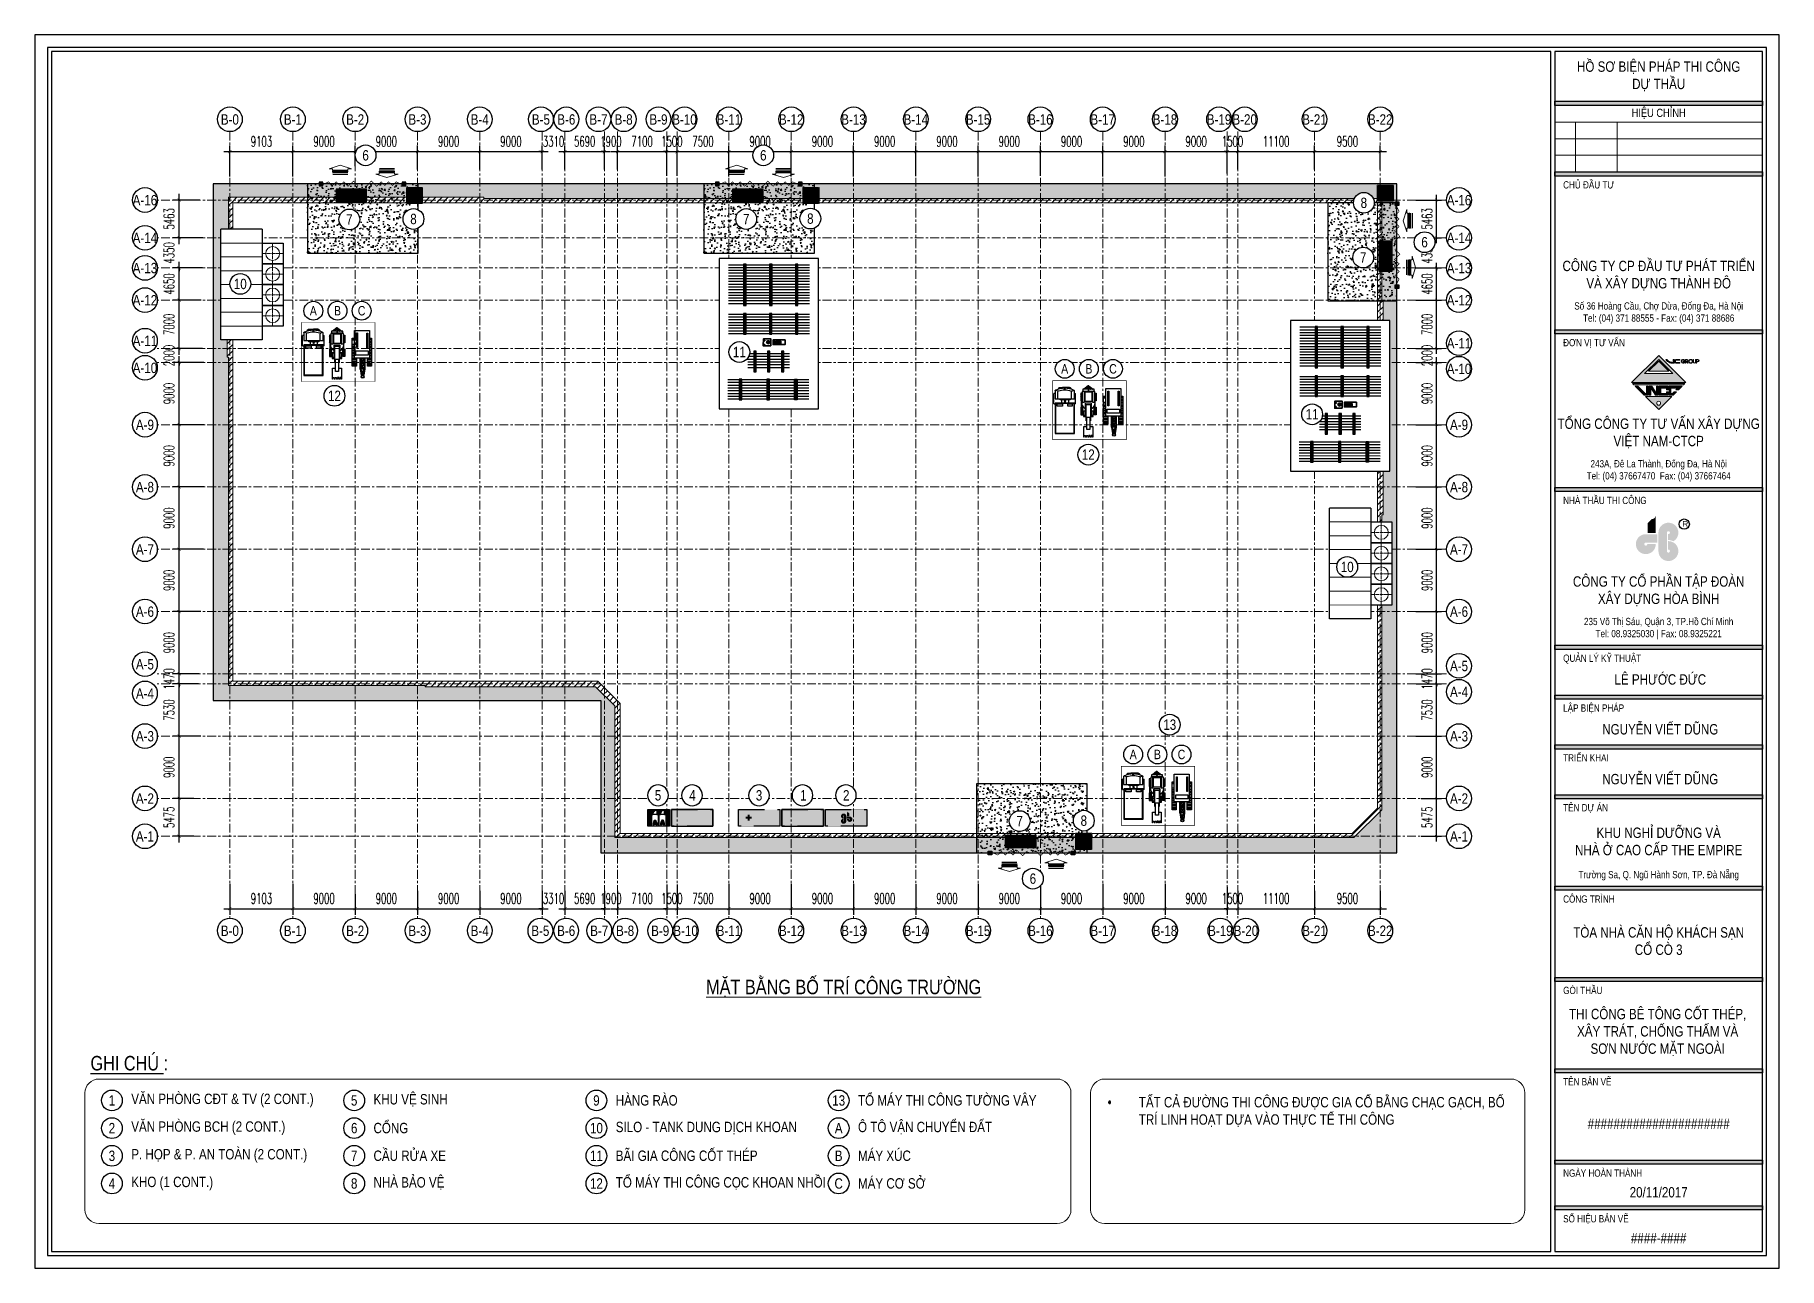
# Model space of a CAD drawing. Header units: millimetres. Extents: x -376071 to 28028791, y -269234 to 29325.
# Drawn here: x -376071 to -124071, y -148875 to 29325 of the extents above; entities that cross this region are included whole.
import ezdxf
from ezdxf.enums import TextEntityAlignment as Align

# ---------------------------------------------------------------- set-up
doc = ezdxf.new("R2010")
doc.units = ezdxf.units.MM
doc.header["$LTSCALE"] = 100
doc.set_wipeout_variables(frame=1)
for name, pattern in [('ACAD_ISO04W100', [30, 24, -3, 0, -3]), ('AUR_Grid Line', [22.225, 12.7, -3.175, 3.175, -3.175]), ('AUR_Hidden', [3.75, 2.5, -1.25]), ('CONTINOUS', [0]), ('DASHED2', [9.525, 6.35, -3.175]), ('HIDDEN', [0.375, 0.25, -0.125])]:
    doc.linetypes.add(name, pattern=pattern)
for name, color, linetype, lineweight in [('0 T KY HIEU', 255, 'Continuous', 9), ('02. NET KHUNG', 7, 'CONTINOUS', 9), ('0_TEXT', 7, 'Continuous', 15)]:
    doc.layers.add(name, color=color, linetype=linetype, lineweight=lineweight)
for name, color, linetype in [('01. TEXT NOI DUNG', 7, 'Continuous'), ('01. TEXT TIEU DE', 7, 'Continuous'), ('03. HATCH 03', 5, 'Continuous')]:
    doc.layers.add(name, color=color, linetype=linetype)
doc.styles.add('Arial 0.8', font='arial_0.ttf', dxfattribs={"width": 0.8, "height": 250})
doc.styles.add('DIM', font='vnsimli.shx', dxfattribs={"width": 0.6})
doc.linetypes.add('FENCELINE2', pattern='A,0.25,-0.1,[132,ltypeshp.shx,S=0.1,R=0,X=-0.1,Y=0],-0.1,1', length=1.45)
doc.dimstyles.new('1-100 (x6)', dxfattribs={"dimscale": 600, "dimtxt": 2.5, "dimasz": 0.75, "dimexe": 1.5, "dimexo": 1, "dimgap": 1.2, "dimtad": 1, "dimtoh": 1, "dimdec": 0, "dimzin": 0, "dimdsep": 46, "dimtxsty": 'DIM', "dimblk": 'ARCHTICK', "dimcen": 0.09, "dimdle": 1.5, "dimclrd": 8, "dimclre": 8, "dimclrt": 7, "dimadec": 0, "dimazin": 0, "dimtfac": 1, "dimtdec": 0, "dimtix": 1, "dimtofl": 0, "dimtmove": 0, "dimatfit": 3, "dimfxl": 6, "dimfxlon": 1, "dimtolj": 1, "dimtzin": 0, "dimarcsym": 0})
pattern_1 = [(45, (156703.3, 86475), (-449.0128, 449.0128), [])]
pattern_2 = [(90, (0, 0), (-375, 6e-14), []), (90, (-132.6, 132.6), (-375, 6e-14), [])]
pattern_3 = [(90, (0, 0), (-375, 6e-14), []), (90, (-132.6, 132.6), (-375, 6e-14), [])]
pattern_4 = [(0, (0, 0), (1e-13, 375), []), (0, (132.6, 132.6), (1e-13, 375), [])]

msp = doc.modelspace()

# ---------------------------------------------------------------- texts
at = {"layer": '01. TEXT NOI DUNG', "char_height": 1500, "style": 'Arial 0.8'}
for s, width, insert, attachment_point in [('VĂN PHÒNG CĐT & TV (2 CONT.)', 28110.461, (-362148.2, -124643.8, 26.2), 4), ('KHU VỆ SINH', 28110.461, (-327148, -124643.8, 26.2), 4), ('\\A1;TỔ MÁY THI CÔNG TƯỜNG VÂY', 28110.461, (-257147.8, -124644, 26.2), 4), ('HÀNG RÀO', 28110.461, (-292148, -124643.9, 95.7), 4), ('\\A1;\\pi-4500,l4500,t4500;{\\fSymbol|b0|i0|c2|p18;·^I}TẤT CẢ ĐƯỜNG THI CÔNG ĐƯỢC GIA CỐ BẰNG CHẠC GẠCH, BỐ TRÍ LINH HOẠT DỰA VÀO THỰC TẾ THI CÔNG', 58117.664, (-221079.9, -124150.6, 26.2), 1), ('VĂN PHÒNG BCH (2 CONT.)', 28110.461, (-362148.2, -128643.8, -43.2), 4), ('CỔNG', 28110.461, (-327148.2, -128643.8, 26.2), 4), ('SILO - TANK DUNG DỊCH KHOAN', 28110.461, (-292148, -128643.8, 95.7), 4), ('\\A1;Ô TÔ VẬN CHUYỂN ĐẤT', 28110.461, (-257147.8, -128644, 95.7), 4), ('P. HỌP & P. AN TOÀN (2 CONT.)', 28110.461, (-362148.2, -132643.8, 26.2), 4), ('CẦU RỬA XE', 28110.461, (-327148.2, -132643.8, -43.2), 4), ('\\A1;BÃI GIA CÔNG CỐT THÉP', 28110.461, (-292148.3, -132643.7, 26.2), 4), ('\\A1;MÁY XÚC', 28110.461, (-257147.8, -132644, 95.7), 4), ('KHO (1 CONT.)', 28110.461, (-362148.2, -136643.8, 26.2), 4), ('NHÀ BẢO VỆ', 28110.461, (-327148.2, -136643.8, 26.2), 4), ('\\A1;TỔ MÁY THI CÔNG CỌC KHOAN NHỒI', 30292.836, (-292148.4, -136643.7, 26.2), 4), ('\\A1;MÁY CƠ SỞ', 28110.461, (-257147.8, -136643.9, 95.7), 4)]:
    msp.add_mtext_dynamic_manual_height_columns(s, width=width, gutter_width=125, heights=[0], dxfattribs=dict(at, insert=insert, attachment_point=attachment_point))
at = {"layer": '01. TEXT TIEU DE', "lineweight": 0, "insert": (-259226.3, -107198.4), "char_height": 2100, "width": 41393.836, "attachment_point": 2, "style": 'Arial 0.8'}
msp.add_mtext('{\\LMẶT BẰNG BỐ TRÍ CÔNG TRƯỜNG}', dxfattribs=at)
at = {"layer": '01. TEXT TIEU DE', "insert": (-368039.7, -119277.8), "char_height": 2100, "width": 28132992.012, "attachment_point": 4, "style": 'Arial 0.8', "bg_fill": 2}
msp.add_mtext('\\A1;{\\LGHI CHÚ }:', dxfattribs=at)

# ---------------------------------------------------------------- blocks, each defined once
blk = doc.blocks.new('NHA VE SINH 2')
h = blk.add_hatch(color=4)
h.set_gradient(color1=(0, 255, 255), one_color=1, tint=1, name='SPHERICAL')
edge = h.paths.add_edge_path(flags=16)
edge.add_arc((144, -818), 4.31, 320.35986, 320.3616, ccw=False)
edge.add_line((147, -820), (147, -820))
edge.add_arc((144, -818), 4.31, 320.35975, 320.36171)
edge.add_line((147, -820), (147, -820))
edge = h.paths.add_edge_path(flags=16)
edge.add_arc((132, -793), 32.4, 281.70077, 281.70107, ccw=False)
edge.add_arc((134, -805), 20.1, 281.70067, 281.70116)
edge = h.paths.add_edge_path(flags=16)
edge.add_line((117, -815), (117, -815))
edge.add_arc((120, -818), 4.31, 140.36057, 140.36088)
edge = h.paths.add_edge_path(flags=16)
edge.add_line((147, -1770), (147, -1770))
edge.add_arc((144, -1768), 4.31, 320.35986, 320.3616, ccw=False)
edge.add_line((147, -1770), (147, -1770))
edge.add_arc((144, -1768), 4.31, 320.35975, 320.36171)
edge = h.paths.add_edge_path(flags=16)
edge.add_line((117, -1765), (117, -1765))
edge.add_arc((120, -1768), 4.31, 140.36057, 140.36089)
edge = h.paths.add_edge_path(flags=16)
edge.add_arc((129, -1755), 20.1, 243.43495, 258.29884)
edge.add_arc((132, -1743), 32.4, 258.29893, 258.29923)
edge.add_line((125, -1775), (125, -1775))
edge.add_arc((129, -1755), 20.1, 243.43495, 258.29915, ccw=False)
edge = h.paths.add_edge_path()
edge.add_line((2100, -200), (-7, -200))
edge.add_line((-7, -200), (-7, -2950))
edge.add_line((-7, -2950), (2100, -2950))
edge.add_line((2100, -2950), (2100, -2550))
edge.add_line((2100, -2550), (600, -2550))
edge.add_line((600, -2550), (600, -2319))
edge.add_arc((615, -1800), 520, 179.4491, 268.34708, ccw=False)
edge.add_line((95, -1795), (95, -1785))
edge.add_line((95, -1785), (563, -1785))
edge.add_line((563, -1785), (563, -1780))
edge.add_line((563, -1780), (600, -1780))
edge.add_line((600, -1780), (600, -1369))
edge.add_arc((615, -850), 520, 179.4491, 268.34708, ccw=False)
edge.add_line((95, -845), (95, -835))
edge.add_line((95, -835), (563, -835))
edge.add_line((563, -835), (563, -830))
edge.add_line((563, -830), (600, -830))
edge.add_line((600, -830), (600, -600))
edge.add_line((600, -600), (2100, -600))
edge.add_line((2100, -600), (2100, -200))
for p, q in [((95, -845), (95, -835)), ((95, -835), (615, -835)), ((615, -845), (95, -845)), ((95, -1795), (95, -1785)), ((95, -1785), (615, -1785)), ((615, -1795), (95, -1795)), ((563, -830), (615, -830)), ((563, -830), (563, -835)), ((563, -850), (563, -845)), ((615, -850), (563, -850)), ((563, -1780), (615, -1780)), ((563, -1780), (563, -1785)), ((563, -1800), (563, -1795)), ((615, -1800), (563, -1800)), ((615, -810), (615, -830)), ((635, -810), (615, -810)), ((615, -830), (615, -830)), ((615, -830), (615, -850)), ((615, -830), (615, -850)), ((615, -830), (615, -850)), ((615, -850), (635, -850)), ((635, -1370), (615, -1370)), ((615, -1370), (615, -1410)), ((615, -1410), (635, -1410)), ((615, -1760), (615, -1780)), ((635, -1760), (615, -1760)), ((615, -1780), (615, -1800)), ((615, -1780), (615, -1800)), ((615, -1780), (615, -1800)), ((615, -1780), (615, -1780)), ((615, -1800), (635, -1800)), ((635, -850), (635, -810)), ((635, -1410), (635, -1370)), ((635, -1800), (635, -1760)), ((635, -2320), (615, -2320)), ((615, -2320), (615, -2360)), ((615, -2360), (635, -2360)), ((635, -2360), (635, -2320))]:
    blk.add_line(p, q)
at = {"color": 5}
for p, q in [((600, -600), (600, -810)), ((600, -1410), (600, -1600)), ((600, -1550), (600, -1760))]:
    blk.add_line(p, q, dxfattribs=at)
at = {"color": 8}
for p, q in [((600, -600), (2100, -600)), ((600, -2550), (600, -600)), ((600, -810), (650, -810)), ((600, -1410), (650, -1410)), ((600, -1760), (650, -1760)), ((2100, -600), (2100, -2550)), ((600, -2360), (650, -2360)), ((2100, -2550), (600, -2550))]:
    blk.add_line(p, q, dxfattribs=at)
at = {"color": 7}
for p, q in [((600, -2360), (600, -1760)), ((650, -650), (2050, -650)), ((2050, -650), (650, -650)), ((650, -650), (650, -810)), ((650, -1410), (650, -1550)), ((650, -1550), (2050, -1550)), ((2050, -1550), (650, -1550)), ((650, -1600), (2050, -1600)), ((2050, -1600), (650, -1600)), ((650, -1600), (650, -1760)), ((2050, -1550), (2050, -650)), ((2050, -2500), (2050, -1600)), ((650, -2360), (650, -2500)), ((650, -2500), (2050, -2500))]:
    blk.add_line(p, q, dxfattribs=at)
at = {"lineweight": 0}
for p, q in [((1358, -1030), (1340, -1050)), ((1340, -1050), (1340, -1150)), ((1340, -1150), (1377, -1189)), ((1358, -1980), (1340, -2000)), ((1340, -2000), (1340, -2100)), ((1340, -2100), (1377, -2139)), ((1394, -996), (1358, -1030)), ((1394, -1946), (1358, -1980)), ((1377, -1189), (1431, -1232)), ((1377, -2139), (1431, -2182)), ((1429, -969), (1394, -996)), ((1429, -1919), (1394, -1946)), ((1486, -936), (1429, -969)), ((1486, -1886), (1429, -1919)), ((1431, -1232), (1493, -1267)), ((1431, -2182), (1493, -2217)), ((1554, -909), (1486, -936)), ((1554, -1859), (1486, -1886)), ((1493, -1267), (1549, -1289)), ((1549, -1289), (1595, -1301)), ((1595, -899), (1554, -909)), ((1595, -1849), (1554, -1859)), ((1648, -891), (1595, -899)), ((1595, -1301), (1643, -1308)), ((1648, -1841), (1595, -1849)), ((1643, -1308), (1680, -1308)), ((1680, -890), (1648, -891)), ((1680, -1840), (1648, -1841)), ((2025, -890), (1680, -890)), ((1680, -1308), (2025, -1310)), ((2025, -1840), (1680, -1840)), ((2033, -891), (2025, -890)), ((2025, -1310), (2037, -1307)), ((2033, -1841), (2025, -1840)), ((2038, -894), (2033, -891)), ((2038, -1844), (2033, -1841)), ((2037, -1307), (2043, -1303)), ((2043, -897), (2038, -894)), ((2043, -1847), (2038, -1844)), ((2048, -905), (2043, -897)), ((2043, -1303), (2048, -1294)), ((2048, -1855), (2043, -1847)), ((2050, -915), (2048, -905)), ((2048, -1294), (2050, -1285)), ((2050, -1865), (2048, -1855)), ((2050, -1285), (2050, -915)), ((2050, -2235), (2050, -1865)), ((1493, -2217), (1549, -2239)), ((1549, -2239), (1595, -2251)), ((1595, -2251), (1643, -2258)), ((1643, -2258), (1680, -2258)), ((1680, -2258), (2025, -2260)), ((2025, -2260), (2037, -2257)), ((2037, -2257), (2043, -2253)), ((2043, -2253), (2048, -2244)), ((2048, -2244), (2050, -2235))]:
    blk.add_line(p, q, dxfattribs=at)
at = {"color": 7, "linetype": 'DASHED2', "ltscale": 30}
for p, q in [((1340, -1150), (1340, -1050)), ((1340, -2100), (1340, -2000)), ((1680, -890), (1916, -890)), ((1916, -1310), (1680, -1310)), ((1680, -1840), (1916, -1840)), ((1835, -890), (1850, -1100)), ((1850, -1100), (1835, -1310)), ((1835, -1840), (1850, -2050)), ((1850, -2050), (1835, -2260)), ((1881, -921), (1874, -982)), ((1874, -1218), (1881, -1279)), ((1881, -1871), (1874, -1932)), ((1874, -2168), (1881, -2229)), ((2025, -890), (1916, -890)), ((1916, -1310), (2025, -1310)), ((2025, -1840), (1916, -1840)), ((2050, -1285), (2050, -915)), ((2050, -2235), (2050, -1865)), ((1916, -2260), (1680, -2260)), ((1916, -2260), (2025, -2260))]:
    blk.add_line(p, q, dxfattribs=at)
for centre in [(1680, -1100), (1680, -2050)]:
    blk.add_circle(centre, 45, dxfattribs=at)
for centre, radius, start, end in [((615, -850), 520, 179.4491, 270.5509), ((615, -1800), 520, 179.4491, 270.5509), ((120, -818), 4.31, 140.36073, 180), ((120, -818), 4.31, 180, 219.63927), ((120, -860), 4.31, 140.36073, 180), ((120, -860), 4.31, 180, 219.63927), ((120, -1768), 4.31, 140.36073, 180), ((120, -1768), 4.31, 180, 219.63927), ((120, -1810), 4.31, 140.36073, 180), ((120, -1810), 4.31, 180, 219.63927), ((126, -822), 11.7, 116.56505, 140.36073), ((126, -813), 11.7, 219.63927, 243.43495), ((126, -865), 11.7, 116.56505, 140.36073), ((126, -856), 11.7, 219.63927, 243.43495), ((126, -1772), 11.7, 116.56505, 140.36073), ((126, -1763), 11.7, 219.63927, 243.43495), ((126, -1815), 11.7, 116.56505, 140.36073), ((126, -1806), 11.7, 219.63927, 243.43495), ((129, -830), 20.1, 101.70092, 116.56505), ((129, -805), 20.1, 243.43495, 258.29908), ((129, -873), 20.1, 101.70092, 116.56505), ((129, -848), 20.1, 243.43495, 258.29908), ((129, -1780), 20.1, 101.70092, 116.56505), ((129, -1755), 20.1, 243.43495, 258.29908), ((129, -1823), 20.1, 101.70092, 116.56505), ((129, -1798), 20.1, 243.43495, 258.29908), ((132, -842), 32.4, 90, 101.70092), ((132, -793), 32.4, 258.29908, 270), ((132, -885), 32.4, 90, 101.70092), ((132, -836), 32.4, 258.29908, 270), ((132, -1792), 32.4, 90, 101.70092), ((132, -1743), 32.4, 258.29908, 270), ((132, -1835), 32.4, 90, 101.70092), ((132, -1786), 32.4, 258.29908, 270), ((132, -842), 32.4, 78.29908, 90), ((132, -793), 32.4, 270, 281.70092), ((132, -885), 32.4, 78.29908, 90), ((132, -836), 32.4, 270, 281.70092), ((132, -1792), 32.4, 78.29908, 90), ((132, -1743), 32.4, 270, 281.70092), ((132, -1835), 32.4, 78.29908, 90), ((132, -1786), 32.4, 270, 281.70092), ((134, -830), 20.1, 63.43495, 78.29908), ((134, -805), 20.1, 281.70092, 296.56505), ((134, -873), 20.1, 63.43495, 78.29908), ((134, -848), 20.1, 281.70092, 296.56505), ((134, -1780), 20.1, 63.43495, 78.29908), ((134, -1755), 20.1, 281.70092, 296.56505), ((134, -1823), 20.1, 63.43495, 78.29908), ((134, -1798), 20.1, 281.70092, 296.56505), ((138, -822), 11.7, 39.63927, 63.43495), ((138, -813), 11.7, 296.56505, 320.36073), ((138, -865), 11.7, 39.63927, 63.43495), ((138, -856), 11.7, 296.56505, 320.36073), ((138, -1772), 11.7, 39.63927, 63.43495), ((138, -1763), 11.7, 296.56505, 320.36073), ((138, -1815), 11.7, 39.63927, 63.43495), ((138, -1806), 11.7, 296.56505, 320.36073), ((144, -818), 4.31, 0, 39.63927), ((144, -818), 4.31, 320.36073, 0), ((144, -860), 4.31, 0, 39.63927), ((144, -860), 4.31, 320.36073, 0), ((144, -1768), 4.31, 0, 39.63927), ((144, -1768), 4.31, 320.36073, 0), ((144, -1810), 4.31, 0, 39.63927), ((144, -1810), 4.31, 320.36073, 0)]:
    blk.add_arc(centre, radius, start, end)
for centre, radius, start, end in [((1684, -1340), 450, 90.55122, 139.85103), ((1684, -860), 450, 220.14897, 269.44878), ((1684, -2290), 450, 90.55122, 139.85103), ((1684, -1810), 450, 220.14897, 269.44878), ((1513, -1100), 97.7, 148.92745, 180), ((1513, -1115), 97.7, 148.92745, 175.5985), ((1513, -1100), 97.7, 180, 211.07255), ((1513, -2050), 97.7, 148.92745, 180), ((1513, -2065), 97.7, 148.92745, 175.5985), ((1513, -2050), 97.7, 180, 211.07255), ((1576, -1138), 172, 124.5044, 148.92745), ((1576, -1153), 172, 124.5044, 148.92745), ((1576, -1062), 172, 211.07255, 235.4956), ((1576, -2088), 172, 124.5044, 148.92745), ((1576, -2103), 172, 124.5044, 148.92745), ((1576, -2012), 172, 211.07255, 235.4956), ((1618, -1199), 245, 105.89313, 124.5044), ((1618, -1214), 245, 105.89313, 124.5044), ((1618, -1001), 245, 235.4956, 254.10687), ((1618, -2149), 245, 105.89313, 124.5044), ((1618, -2164), 245, 105.89313, 124.5044), ((1618, -1951), 245, 235.4956, 254.10687), ((1645, -1294), 345, 92.08214, 105.89313), ((1645, -1309), 345, 92.08214, 105.89313), ((1645, -906), 345, 254.10687, 267.91786), ((1645, -2244), 345, 92.08214, 105.89313), ((1645, -2259), 345, 92.08214, 105.89313), ((1645, -1856), 345, 254.10687, 267.91786), ((1640, -1100), 150, 267.12987, 92.87013), ((1640, -1115), 150, 2.86128, 92.87013), ((1640, -2050), 150, 267.12987, 92.87013), ((1640, -2065), 150, 2.86128, 92.87013), ((1680, -1110), 45, 6.37937, 173.62063), ((1680, -2060), 45, 6.37937, 173.62063), ((2867, -1100), 1000, 173.21103, 186.78897), ((2867, -2050), 1000, 173.21103, 186.78897), ((1916, -925), 35, 90, 173.21103), ((1916, -1275), 35, 186.78897, 270), ((1916, -1875), 35, 90, 173.21103), ((2025, -915), 25, 0, 90), ((2025, -1285), 25, 270, 0), ((2025, -1865), 25, 0, 90), ((1916, -2225), 35, 186.78897, 270), ((2025, -2235), 25, 270, 0)]:
    blk.add_arc(centre, radius, start, end, dxfattribs=at)
blk = doc.blocks.new('T VAN PHONG HB')
h = blk.add_hatch(color=256)
h.set_gradient(color1=(0, 255, 255), one_color=1, tint=1, name='CYLINDER')
h.paths.add_polyline_path([(0, 0), (6000, 0), (6000, 2400), (0, 2400)])
at = {"linetype": 'ByBlock', "true_color": 0x047bfb}
for points in [[(2927, 1384), (2474, 1384, 2.4659419), (2861, 1008), (2532, 1008, -2.7921932), (2474, 1056), (2927, 1056)], [(3294, 1444, -2.7906305), (3342, 1385), (3342, 1156, -0.1255589), (3549, 1109, 1.7269123), (2966, 1444), (2966, 726, 2.4657524), (3342, 1114), (3342, 785, -2.7906305), (3294, 726)]]:
    blk.add_hatch(color=150, dxfattribs=at).paths.add_polyline_path(points)
h = blk.add_hatch(color=150, dxfattribs=at)
h.paths.add_polyline_path([(2700, 1970), (2541, 1810), (2859, 1778)])
h.paths.add_polyline_path([(2859, 2129, -0.4142081), (2700, 1970), (2859, 1778)])
h.paths.add_polyline_path([(2859, 1778), (2541, 1810), (2541, 1427), (2859, 1427)])
at = {"color": 7, "const_width": 10}
blk.add_lwpolyline([(0, 0), (6000, 0), (6000, 2400), (0, 2400)], close=True, dxfattribs=at)
blk = doc.blocks.new('gsgsgsg')
h = blk.add_hatch(color=256)
h.set_gradient(color1=(255, 0, 255), tint=1, name='SPHERICAL')
h.paths.add_polyline_path([(793787, -906864), (787787, -906864), (787787, -909264), (793787, -909264)])
at = {"color": 7, "const_width": 10, "elevation": 0}
blk.add_lwpolyline([(793787, -906864), (787787, -906864), (787787, -909264), (793787, -909264)], close=True, dxfattribs=at)
at = {"color": 7, "elevation": 0}
blk.add_lwpolyline([(787783, -906859), (793783, -906859), (793783, -909259), (787783, -909259)], close=True, dxfattribs=at)
blk = doc.blocks.new('fdfdsfsfd')
h = blk.add_hatch(color=256)
h.set_gradient(color1=(26, 255, 26), color2=(235, 255, 235), one_color=1, tint=0.96, name='SPHERICAL')
h.paths.add_polyline_path([(1303320, -1353200), (1309920, -1353203), (1309919, -1355845), (1303319, -1355842)])
at = {"lineweight": 9}
blk.add_hatch(color=1, dxfattribs=at).paths.add_polyline_path([(1305128, -1354705), (1305128, -1355027), (1304806, -1355027), (1304806, -1354705), (1304484, -1354704), (1304484, -1354382), (1304806, -1354383), (1304806, -1354061), (1305128, -1354061), (1305128, -1354383), (1305450, -1354383), (1305450, -1354705)])
at = {"color": 7, "const_width": 11, "elevation": 0}
blk.add_lwpolyline([(1303320, -1353200), (1309920, -1353203), (1309919, -1355845), (1303319, -1355842)], close=True, dxfattribs=at)
blk = doc.blocks.new('_ArchTick')
at = {"color": 0, "linetype": 'ByBlock', "const_width": 0.15}
blk.add_lwpolyline([(-0.5, -0.5), (0.5, 0.5)], dxfattribs=at)
blk = doc.blocks.new('*D75')
at = {"color": 8, "lineweight": -2, "transparency": 16777216}
for p, q in [((0, -6863), (0, -11363)), ((9103, -6863), (9103, -11363)), ((-900, -10463), (10003, -10463))]:
    blk.add_line(p, q, dxfattribs=at)
at = {"layer": 'Defpoints', "color": 0, "lineweight": 0, "transparency": 16777216}
for p in [(0, -4646), (9103, -4646), (9103, -10463)]:
    blk.add_point(p, dxfattribs=at)
at = {"color": 8, "lineweight": -2, "transparency": 16777216, "xscale": 450, "yscale": 450, "zscale": 450, "rotation": 180}
blk.add_blockref('_ArchTick', (0, -10463), dxfattribs=at)
at = {"color": 8, "lineweight": -2, "transparency": 16777216, "xscale": 450, "yscale": 450, "zscale": 450}
blk.add_blockref('_ArchTick', (9103, -10463), dxfattribs=at)
at = {"color": 7, "transparency": 16777216, "insert": (4552, -8993), "char_height": 1500, "attachment_point": 5, "style": 'DIM'}
blk.add_mtext('\\A1;9103', dxfattribs=at)
blk = doc.blocks.new('*D76')
at = {"color": 8, "lineweight": -2, "transparency": 16777216}
for p, q in [((9103, -6863), (9103, -11363)), ((18103, -8378), (18103, -11363)), ((8203, -10463), (19003, -10463))]:
    blk.add_line(p, q, dxfattribs=at)
at = {"layer": 'Defpoints', "color": 0, "lineweight": 0, "transparency": 16777216}
for p in [(9103, -4646), (18103, -7778), (18103, -10463)]:
    blk.add_point(p, dxfattribs=at)
at = {"color": 8, "lineweight": -2, "transparency": 16777216, "xscale": 450, "yscale": 450, "zscale": 450, "rotation": 180}
blk.add_blockref('_ArchTick', (9103, -10463), dxfattribs=at)
at = {"color": 8, "lineweight": -2, "transparency": 16777216, "xscale": 450, "yscale": 450, "zscale": 450}
blk.add_blockref('_ArchTick', (18103, -10463), dxfattribs=at)
at = {"color": 7, "transparency": 16777216, "insert": (13603, -8993), "char_height": 1500, "attachment_point": 5, "style": 'DIM'}
blk.add_mtext('\\A1;9000', dxfattribs=at)
blk = doc.blocks.new('*D77')
at = {"color": 8, "lineweight": -2, "transparency": 16777216}
for p, q in [((18103, -8378), (18103, -11363)), ((27103, -7861), (27103, -11363)), ((17203, -10463), (28003, -10463))]:
    blk.add_line(p, q, dxfattribs=at)
at = {"layer": 'Defpoints', "color": 0, "lineweight": 0, "transparency": 16777216}
for p in [(27103, -7261), (18103, -7778), (27103, -10463)]:
    blk.add_point(p, dxfattribs=at)
at = {"color": 8, "lineweight": -2, "transparency": 16777216, "xscale": 450, "yscale": 450, "zscale": 450, "rotation": 180}
blk.add_blockref('_ArchTick', (18103, -10463), dxfattribs=at)
at = {"color": 8, "lineweight": -2, "transparency": 16777216, "xscale": 450, "yscale": 450, "zscale": 450}
blk.add_blockref('_ArchTick', (27103, -10463), dxfattribs=at)
at = {"color": 7, "transparency": 16777216, "insert": (22603, -8993), "char_height": 1500, "attachment_point": 5, "style": 'DIM'}
blk.add_mtext('\\A1;9000', dxfattribs=at)
blk = doc.blocks.new('*D78')
at = {"color": 8, "lineweight": -2, "transparency": 16777216}
for p, q in [((27103, -7861), (27103, -11363)), ((36103, -7861), (36103, -11363)), ((26203, -10463), (37003, -10463))]:
    blk.add_line(p, q, dxfattribs=at)
at = {"layer": 'Defpoints', "color": 0, "lineweight": 0, "transparency": 16777216}
for p in [(27103, -7261), (36103, -7261), (36103, -10463)]:
    blk.add_point(p, dxfattribs=at)
at = {"color": 8, "lineweight": -2, "transparency": 16777216, "xscale": 450, "yscale": 450, "zscale": 450, "rotation": 180}
blk.add_blockref('_ArchTick', (27103, -10463), dxfattribs=at)
at = {"color": 8, "lineweight": -2, "transparency": 16777216, "xscale": 450, "yscale": 450, "zscale": 450}
blk.add_blockref('_ArchTick', (36103, -10463), dxfattribs=at)
at = {"color": 7, "transparency": 16777216, "insert": (31603, -8993), "char_height": 1500, "attachment_point": 5, "style": 'DIM'}
blk.add_mtext('\\A1;9000', dxfattribs=at)
blk = doc.blocks.new('*D79')
at = {"color": 8, "lineweight": -2, "transparency": 16777216}
for p, q in [((36103, -7861), (36103, -11363)), ((45103, -7861), (45103, -11363)), ((35203, -10463), (46003, -10463))]:
    blk.add_line(p, q, dxfattribs=at)
at = {"layer": 'Defpoints', "color": 0, "lineweight": 0, "transparency": 16777216}
for p in [(36103, -7261), (45103, -7261), (45103, -10463)]:
    blk.add_point(p, dxfattribs=at)
at = {"color": 8, "lineweight": -2, "transparency": 16777216, "xscale": 450, "yscale": 450, "zscale": 450, "rotation": 180}
blk.add_blockref('_ArchTick', (36103, -10463), dxfattribs=at)
at = {"color": 8, "lineweight": -2, "transparency": 16777216, "xscale": 450, "yscale": 450, "zscale": 450}
blk.add_blockref('_ArchTick', (45103, -10463), dxfattribs=at)
at = {"color": 7, "transparency": 16777216, "insert": (40603, -8993), "char_height": 1500, "attachment_point": 5, "style": 'DIM'}
blk.add_mtext('\\A1;9000', dxfattribs=at)
blk = doc.blocks.new('*D80')
at = {"color": 8, "lineweight": -2, "transparency": 16777216}
for p, q in [((45103, -7861), (45103, -11363)), ((48413, -7861), (48413, -11363)), ((45103, -10463), (44653, -10463)), ((48413, -10463), (48863, -10463))]:
    blk.add_line(p, q, dxfattribs=at)
at = {"layer": 'Defpoints', "color": 0, "lineweight": 0, "transparency": 16777216}
for p in [(45103, -7261), (48413, -7261), (48413, -10463)]:
    blk.add_point(p, dxfattribs=at)
at = {"color": 8, "lineweight": -2, "transparency": 16777216, "xscale": 450, "yscale": 450, "zscale": 450}
blk.add_blockref('_ArchTick', (45103, -10463), dxfattribs=at)
at = {"color": 8, "lineweight": -2, "transparency": 16777216, "xscale": 450, "yscale": 450, "zscale": 450, "rotation": 180}
blk.add_blockref('_ArchTick', (48413, -10463), dxfattribs=at)
at = {"color": 7, "transparency": 16777216, "insert": (46758, -8993), "char_height": 1500, "attachment_point": 5, "style": 'DIM'}
blk.add_mtext('\\A1;3310', dxfattribs=at)
blk = doc.blocks.new('*D81')
at = {"color": 8, "lineweight": -2, "transparency": 16777216}
for p, q in [((48413, -7861), (48413, -11363)), ((54103, -7861), (54103, -11363)), ((47513, -10463), (55003, -10463))]:
    blk.add_line(p, q, dxfattribs=at)
at = {"layer": 'Defpoints', "color": 0, "lineweight": 0, "transparency": 16777216}
for p in [(48413, -7261), (54103, -7261), (54103, -10463)]:
    blk.add_point(p, dxfattribs=at)
at = {"color": 8, "lineweight": -2, "transparency": 16777216, "xscale": 450, "yscale": 450, "zscale": 450, "rotation": 180}
blk.add_blockref('_ArchTick', (48413, -10463), dxfattribs=at)
at = {"color": 8, "lineweight": -2, "transparency": 16777216, "xscale": 450, "yscale": 450, "zscale": 450}
blk.add_blockref('_ArchTick', (54103, -10463), dxfattribs=at)
at = {"color": 7, "transparency": 16777216, "insert": (51258, -8993), "char_height": 1500, "attachment_point": 5, "style": 'DIM'}
blk.add_mtext('\\A1;5690', dxfattribs=at)
blk = doc.blocks.new('*D82')
at = {"color": 8, "lineweight": -2, "transparency": 16777216}
for p, q in [((54103, -7861), (54103, -11363)), ((56003, -7861), (56003, -11363)), ((54103, -10463), (53653, -10463)), ((56003, -10463), (56453, -10463))]:
    blk.add_line(p, q, dxfattribs=at)
at = {"layer": 'Defpoints', "color": 0, "lineweight": 0, "transparency": 16777216}
for p in [(54103, -7261), (56003, -7261), (56003, -10463)]:
    blk.add_point(p, dxfattribs=at)
at = {"color": 8, "lineweight": -2, "transparency": 16777216, "xscale": 450, "yscale": 450, "zscale": 450}
blk.add_blockref('_ArchTick', (54103, -10463), dxfattribs=at)
at = {"color": 8, "lineweight": -2, "transparency": 16777216, "xscale": 450, "yscale": 450, "zscale": 450, "rotation": 180}
blk.add_blockref('_ArchTick', (56003, -10463), dxfattribs=at)
at = {"color": 7, "transparency": 16777216, "insert": (55053, -8993), "char_height": 1500, "attachment_point": 5, "style": 'DIM'}
blk.add_mtext('\\A1;1900', dxfattribs=at)
blk = doc.blocks.new('*D83')
at = {"color": 8, "lineweight": -2, "transparency": 16777216}
for p, q in [((63103, -6987), (63103, -11363)), ((56003, -7861), (56003, -11363)), ((55103, -10463), (64003, -10463))]:
    blk.add_line(p, q, dxfattribs=at)
at = {"layer": 'Defpoints', "color": 0, "lineweight": 0, "transparency": 16777216}
for p in [(56003, -7261), (63103, -6387), (63103, -10463)]:
    blk.add_point(p, dxfattribs=at)
at = {"color": 8, "lineweight": -2, "transparency": 16777216, "xscale": 450, "yscale": 450, "zscale": 450, "rotation": 180}
blk.add_blockref('_ArchTick', (56003, -10463), dxfattribs=at)
at = {"color": 8, "lineweight": -2, "transparency": 16777216, "xscale": 450, "yscale": 450, "zscale": 450}
blk.add_blockref('_ArchTick', (63103, -10463), dxfattribs=at)
at = {"color": 7, "transparency": 16777216, "insert": (59553, -8993), "char_height": 1500, "attachment_point": 5, "style": 'DIM'}
blk.add_mtext('\\A1;7100', dxfattribs=at)
blk = doc.blocks.new('*D84')
at = {"color": 8, "lineweight": -2, "transparency": 16777216}
for p, q in [((63103, -6987), (63103, -11363)), ((64604, -6950), (64604, -11363)), ((63103, -10463), (62653, -10463)), ((64604, -10463), (65054, -10463))]:
    blk.add_line(p, q, dxfattribs=at)
at = {"layer": 'Defpoints', "color": 0, "lineweight": 0, "transparency": 16777216}
for p in [(63103, -6387), (64604, -6350), (64604, -10463)]:
    blk.add_point(p, dxfattribs=at)
at = {"color": 8, "lineweight": -2, "transparency": 16777216, "xscale": 450, "yscale": 450, "zscale": 450}
blk.add_blockref('_ArchTick', (63103, -10463), dxfattribs=at)
at = {"color": 8, "lineweight": -2, "transparency": 16777216, "xscale": 450, "yscale": 450, "zscale": 450, "rotation": 180}
blk.add_blockref('_ArchTick', (64604, -10463), dxfattribs=at)
at = {"color": 7, "transparency": 16777216, "insert": (63853, -8993), "char_height": 1500, "attachment_point": 5, "style": 'DIM'}
blk.add_mtext('\\A1;1500', dxfattribs=at)
blk = doc.blocks.new('*D85')
at = {"color": 8, "lineweight": -2, "transparency": 16777216}
for p, q in [((64604, -6950), (64604, -11363)), ((72103, -6877), (72103, -11363)), ((63704, -10463), (73003, -10463))]:
    blk.add_line(p, q, dxfattribs=at)
at = {"layer": 'Defpoints', "color": 0, "lineweight": 0, "transparency": 16777216}
for p in [(64604, -6350), (72103, -6277), (72103, -10463)]:
    blk.add_point(p, dxfattribs=at)
at = {"color": 8, "lineweight": -2, "transparency": 16777216, "xscale": 450, "yscale": 450, "zscale": 450, "rotation": 180}
blk.add_blockref('_ArchTick', (64604, -10463), dxfattribs=at)
at = {"color": 8, "lineweight": -2, "transparency": 16777216, "xscale": 450, "yscale": 450, "zscale": 450}
blk.add_blockref('_ArchTick', (72103, -10463), dxfattribs=at)
at = {"color": 7, "transparency": 16777216, "insert": (68353, -8993), "char_height": 1500, "attachment_point": 5, "style": 'DIM'}
blk.add_mtext('\\A1;7500', dxfattribs=at)
blk = doc.blocks.new('*D86')
at = {"color": 8, "lineweight": -2, "transparency": 16777216}
for p, q in [((72103, -6877), (72103, -11363)), ((81103, -6863), (81103, -11363)), ((71203, -10463), (82003, -10463))]:
    blk.add_line(p, q, dxfattribs=at)
at = {"layer": 'Defpoints', "color": 0, "lineweight": 0, "transparency": 16777216}
for p in [(72103, -6277), (81103, -5545), (81103, -10463)]:
    blk.add_point(p, dxfattribs=at)
at = {"color": 8, "lineweight": -2, "transparency": 16777216, "xscale": 450, "yscale": 450, "zscale": 450, "rotation": 180}
blk.add_blockref('_ArchTick', (72103, -10463), dxfattribs=at)
at = {"color": 8, "lineweight": -2, "transparency": 16777216, "xscale": 450, "yscale": 450, "zscale": 450}
blk.add_blockref('_ArchTick', (81103, -10463), dxfattribs=at)
at = {"color": 7, "transparency": 16777216, "insert": (76603, -8993), "char_height": 1500, "attachment_point": 5, "style": 'DIM'}
blk.add_mtext('\\A1;9000', dxfattribs=at)
blk = doc.blocks.new('*D87')
at = {"color": 8, "lineweight": -2, "transparency": 16777216}
for p, q in [((81103, -6863), (81103, -11363)), ((90103, -6863), (90103, -11363)), ((80203, -10463), (91003, -10463))]:
    blk.add_line(p, q, dxfattribs=at)
at = {"layer": 'Defpoints', "color": 0, "lineweight": 0, "transparency": 16777216}
for p in [(81103, -5545), (90103, -5984), (90103, -10463)]:
    blk.add_point(p, dxfattribs=at)
at = {"color": 8, "lineweight": -2, "transparency": 16777216, "xscale": 450, "yscale": 450, "zscale": 450, "rotation": 180}
blk.add_blockref('_ArchTick', (81103, -10463), dxfattribs=at)
at = {"color": 8, "lineweight": -2, "transparency": 16777216, "xscale": 450, "yscale": 450, "zscale": 450}
blk.add_blockref('_ArchTick', (90103, -10463), dxfattribs=at)
at = {"color": 7, "transparency": 16777216, "insert": (85603, -8993), "char_height": 1500, "attachment_point": 5, "style": 'DIM'}
blk.add_mtext('\\A1;9000', dxfattribs=at)
blk = doc.blocks.new('*D88')
at = {"color": 8, "lineweight": -2, "transparency": 16777216}
for p, q in [((90103, -6863), (90103, -11363)), ((99103, -6913), (99103, -11363)), ((89203, -10463), (100003, -10463))]:
    blk.add_line(p, q, dxfattribs=at)
at = {"layer": 'Defpoints', "color": 0, "lineweight": 0, "transparency": 16777216}
for p in [(90103, -5984), (99103, -6313), (99103, -10463)]:
    blk.add_point(p, dxfattribs=at)
at = {"color": 8, "lineweight": -2, "transparency": 16777216, "xscale": 450, "yscale": 450, "zscale": 450, "rotation": 180}
blk.add_blockref('_ArchTick', (90103, -10463), dxfattribs=at)
at = {"color": 8, "lineweight": -2, "transparency": 16777216, "xscale": 450, "yscale": 450, "zscale": 450}
blk.add_blockref('_ArchTick', (99103, -10463), dxfattribs=at)
at = {"color": 7, "transparency": 16777216, "insert": (94603, -8993), "char_height": 1500, "attachment_point": 5, "style": 'DIM'}
blk.add_mtext('\\A1;9000', dxfattribs=at)
blk = doc.blocks.new('*D89')
at = {"color": 8, "lineweight": -2, "transparency": 16777216}
for p, q in [((99103, -6913), (99103, -11363)), ((108103, -6863), (108103, -11363)), ((98203, -10463), (109003, -10463))]:
    blk.add_line(p, q, dxfattribs=at)
at = {"layer": 'Defpoints', "color": 0, "lineweight": 0, "transparency": 16777216}
for p in [(99103, -6313), (108103, -6239), (108103, -10463)]:
    blk.add_point(p, dxfattribs=at)
at = {"color": 8, "lineweight": -2, "transparency": 16777216, "xscale": 450, "yscale": 450, "zscale": 450, "rotation": 180}
blk.add_blockref('_ArchTick', (99103, -10463), dxfattribs=at)
at = {"color": 8, "lineweight": -2, "transparency": 16777216, "xscale": 450, "yscale": 450, "zscale": 450}
blk.add_blockref('_ArchTick', (108103, -10463), dxfattribs=at)
at = {"color": 7, "transparency": 16777216, "insert": (103603, -8993), "char_height": 1500, "attachment_point": 5, "style": 'DIM'}
blk.add_mtext('\\A1;9000', dxfattribs=at)
blk = doc.blocks.new('*D90')
at = {"color": 8, "lineweight": -2, "transparency": 16777216}
for p, q in [((108103, -6863), (108103, -11363)), ((117103, -6949), (117103, -11363)), ((107203, -10463), (118003, -10463))]:
    blk.add_line(p, q, dxfattribs=at)
at = {"layer": 'Defpoints', "color": 0, "lineweight": 0, "transparency": 16777216}
for p in [(108103, -6239), (117103, -6349), (117103, -10463)]:
    blk.add_point(p, dxfattribs=at)
at = {"color": 8, "lineweight": -2, "transparency": 16777216, "xscale": 450, "yscale": 450, "zscale": 450, "rotation": 180}
blk.add_blockref('_ArchTick', (108103, -10463), dxfattribs=at)
at = {"color": 8, "lineweight": -2, "transparency": 16777216, "xscale": 450, "yscale": 450, "zscale": 450}
blk.add_blockref('_ArchTick', (117103, -10463), dxfattribs=at)
at = {"color": 7, "transparency": 16777216, "insert": (112603, -8993), "char_height": 1500, "attachment_point": 5, "style": 'DIM'}
blk.add_mtext('\\A1;9000', dxfattribs=at)
blk = doc.blocks.new('*D91')
at = {"color": 8, "lineweight": -2, "transparency": 16777216}
for p, q in [((117103, -6949), (117103, -11363)), ((126103, -6863), (126103, -11363)), ((116203, -10463), (127003, -10463))]:
    blk.add_line(p, q, dxfattribs=at)
at = {"layer": 'Defpoints', "color": 0, "lineweight": 0, "transparency": 16777216}
for p in [(117103, -6349), (126103, -6239), (126103, -10463)]:
    blk.add_point(p, dxfattribs=at)
at = {"color": 8, "lineweight": -2, "transparency": 16777216, "xscale": 450, "yscale": 450, "zscale": 450, "rotation": 180}
blk.add_blockref('_ArchTick', (117103, -10463), dxfattribs=at)
at = {"color": 8, "lineweight": -2, "transparency": 16777216, "xscale": 450, "yscale": 450, "zscale": 450}
blk.add_blockref('_ArchTick', (126103, -10463), dxfattribs=at)
at = {"color": 7, "transparency": 16777216, "insert": (121603, -8993), "char_height": 1500, "attachment_point": 5, "style": 'DIM'}
blk.add_mtext('\\A1;9000', dxfattribs=at)
blk = doc.blocks.new('*D92')
at = {"color": 8, "lineweight": -2, "transparency": 16777216}
for p, q in [((126103, -6863), (126103, -11363)), ((135103, -6875), (135103, -11363)), ((125203, -10463), (136003, -10463))]:
    blk.add_line(p, q, dxfattribs=at)
at = {"layer": 'Defpoints', "color": 0, "lineweight": 0, "transparency": 16777216}
for p in [(126103, -6239), (135103, -6275), (135103, -10463)]:
    blk.add_point(p, dxfattribs=at)
at = {"color": 8, "lineweight": -2, "transparency": 16777216, "xscale": 450, "yscale": 450, "zscale": 450, "rotation": 180}
blk.add_blockref('_ArchTick', (126103, -10463), dxfattribs=at)
at = {"color": 8, "lineweight": -2, "transparency": 16777216, "xscale": 450, "yscale": 450, "zscale": 450}
blk.add_blockref('_ArchTick', (135103, -10463), dxfattribs=at)
at = {"color": 7, "transparency": 16777216, "insert": (130603, -8993), "char_height": 1500, "attachment_point": 5, "style": 'DIM'}
blk.add_mtext('\\A1;9000', dxfattribs=at)
blk = doc.blocks.new('*D93')
at = {"color": 8, "lineweight": -2, "transparency": 16777216}
for p, q in [((135103, -6875), (135103, -11363)), ((144103, -7314), (144103, -11363)), ((134203, -10463), (145003, -10463))]:
    blk.add_line(p, q, dxfattribs=at)
at = {"layer": 'Defpoints', "color": 0, "lineweight": 0, "transparency": 16777216}
for p in [(135103, -6275), (144103, -6714), (144103, -10463)]:
    blk.add_point(p, dxfattribs=at)
at = {"color": 8, "lineweight": -2, "transparency": 16777216, "xscale": 450, "yscale": 450, "zscale": 450, "rotation": 180}
blk.add_blockref('_ArchTick', (135103, -10463), dxfattribs=at)
at = {"color": 8, "lineweight": -2, "transparency": 16777216, "xscale": 450, "yscale": 450, "zscale": 450}
blk.add_blockref('_ArchTick', (144103, -10463), dxfattribs=at)
at = {"color": 7, "transparency": 16777216, "insert": (139603, -8993), "char_height": 1500, "attachment_point": 5, "style": 'DIM'}
blk.add_mtext('\\A1;9000', dxfattribs=at)
blk = doc.blocks.new('*D94')
at = {"color": 8, "lineweight": -2, "transparency": 16777216}
for p, q in [((144103, -7314), (144103, -11363)), ((145603, -7861), (145603, -11363)), ((144103, -10463), (143653, -10463)), ((145603, -10463), (146053, -10463))]:
    blk.add_line(p, q, dxfattribs=at)
at = {"layer": 'Defpoints', "color": 0, "lineweight": 0, "transparency": 16777216}
for p in [(144103, -6714), (145603, -7261), (145603, -10463)]:
    blk.add_point(p, dxfattribs=at)
at = {"color": 8, "lineweight": -2, "transparency": 16777216, "xscale": 450, "yscale": 450, "zscale": 450}
blk.add_blockref('_ArchTick', (144103, -10463), dxfattribs=at)
at = {"color": 8, "lineweight": -2, "transparency": 16777216, "xscale": 450, "yscale": 450, "zscale": 450, "rotation": 180}
blk.add_blockref('_ArchTick', (145603, -10463), dxfattribs=at)
at = {"color": 7, "transparency": 16777216, "insert": (144853, -8993), "char_height": 1500, "attachment_point": 5, "style": 'DIM'}
blk.add_mtext('\\A1;1500', dxfattribs=at)
blk = doc.blocks.new('*D95')
at = {"color": 8, "lineweight": -2, "transparency": 16777216}
for p, q in [((145603, -7861), (145603, -11363)), ((156703, -7861), (156703, -11363)), ((144703, -10463), (157603, -10463))]:
    blk.add_line(p, q, dxfattribs=at)
at = {"layer": 'Defpoints', "color": 0, "lineweight": 0, "transparency": 16777216}
for p in [(145603, -7261), (156703, -7261), (156703, -10463)]:
    blk.add_point(p, dxfattribs=at)
at = {"color": 8, "lineweight": -2, "transparency": 16777216, "xscale": 450, "yscale": 450, "zscale": 450, "rotation": 180}
blk.add_blockref('_ArchTick', (145603, -10463), dxfattribs=at)
at = {"color": 8, "lineweight": -2, "transparency": 16777216, "xscale": 450, "yscale": 450, "zscale": 450}
blk.add_blockref('_ArchTick', (156703, -10463), dxfattribs=at)
at = {"color": 7, "transparency": 16777216, "insert": (151153, -8993), "char_height": 1500, "attachment_point": 5, "style": 'DIM'}
blk.add_mtext('\\A1;11100', dxfattribs=at)
blk = doc.blocks.new('*D96')
at = {"color": 8, "lineweight": -2, "transparency": 16777216}
for p, q in [((156703, -7861), (156703, -11363)), ((166203, -7861), (166203, -11363)), ((155803, -10463), (167103, -10463))]:
    blk.add_line(p, q, dxfattribs=at)
at = {"layer": 'Defpoints', "color": 0, "lineweight": 0, "transparency": 16777216}
for p in [(156703, -7261), (166203, -7261), (166203, -10463)]:
    blk.add_point(p, dxfattribs=at)
at = {"color": 8, "lineweight": -2, "transparency": 16777216, "xscale": 450, "yscale": 450, "zscale": 450, "rotation": 180}
blk.add_blockref('_ArchTick', (156703, -10463), dxfattribs=at)
at = {"color": 8, "lineweight": -2, "transparency": 16777216, "xscale": 450, "yscale": 450, "zscale": 450}
blk.add_blockref('_ArchTick', (166203, -10463), dxfattribs=at)
at = {"color": 7, "transparency": 16777216, "insert": (161453, -8993), "char_height": 1500, "attachment_point": 5, "style": 'DIM'}
blk.add_mtext('\\A1;9500', dxfattribs=at)
blk = doc.blocks.new('*D43')
at = {"color": 8, "lineweight": -2, "transparency": 16777216}
for p, q in [((172090, 5475), (175066, 5475)), ((174316, -750), (174316, 6225)), ((172090, 0), (175066, 0))]:
    blk.add_line(p, q, dxfattribs=at)
at = {"layer": 'Defpoints', "color": 0, "transparency": 16777216}
for p in [(171590, 5475), (174316, 5475), (171590, 0)]:
    blk.add_point(p, dxfattribs=at)
at = {"color": 8, "lineweight": -2, "transparency": 16777216, "xscale": 375, "yscale": 375, "zscale": 375}
for p, rotation in [((174316, 5475), 90), ((174316, 0), 270)]:
    blk.add_blockref('_ArchTick', p, dxfattribs=dict(at, rotation=rotation))
at = {"color": 7, "transparency": 16777216, "insert": (172966, 2737), "char_height": 1500, "attachment_point": 5, "rotation": 90, "style": 'DIM'}
blk.add_mtext('\\A1;5475', dxfattribs=at)
blk = doc.blocks.new('*D44')
at = {"color": 8, "lineweight": -2, "transparency": 16777216}
for p, q in [((174316, 4725), (174316, 15225)), ((171316, 14475), (175066, 14475)), ((172090, 5475), (175066, 5475))]:
    blk.add_line(p, q, dxfattribs=at)
at = {"layer": 'Defpoints', "color": 0, "transparency": 16777216}
for p in [(170603, 14475), (174316, 14475), (171590, 5475)]:
    blk.add_point(p, dxfattribs=at)
at = {"color": 8, "lineweight": -2, "transparency": 16777216, "xscale": 375, "yscale": 375, "zscale": 375}
for p, rotation in [((174316, 14475), 90), ((174316, 5475), 270)]:
    blk.add_blockref('_ArchTick', p, dxfattribs=dict(at, rotation=rotation))
at = {"color": 7, "transparency": 16777216, "insert": (172966, 9975), "char_height": 1500, "attachment_point": 5, "rotation": 90, "style": 'DIM'}
blk.add_mtext('\\A1;9000', dxfattribs=at)
blk = doc.blocks.new('*D45')
at = {"color": 8, "lineweight": -2, "transparency": 16777216}
for p, q in [((174316, 13725), (174316, 22755)), ((171409, 22005), (175066, 22005)), ((171316, 14475), (175066, 14475))]:
    blk.add_line(p, q, dxfattribs=at)
at = {"layer": 'Defpoints', "color": 0, "transparency": 16777216}
for p in [(170909, 22005), (174316, 22005), (170603, 14475)]:
    blk.add_point(p, dxfattribs=at)
at = {"color": 8, "lineweight": -2, "transparency": 16777216, "xscale": 375, "yscale": 375, "zscale": 375}
for p, rotation in [((174316, 22005), 90), ((174316, 14475), 270)]:
    blk.add_blockref('_ArchTick', p, dxfattribs=dict(at, rotation=rotation))
at = {"color": 7, "transparency": 16777216, "insert": (172966, 18240), "char_height": 1500, "attachment_point": 5, "rotation": 90, "style": 'DIM'}
blk.add_mtext('\\A1;7530', dxfattribs=at)
blk = doc.blocks.new('*D46')
at = {"color": 8, "lineweight": -2, "transparency": 16777216}
for p, q in [((171316, 23475), (175066, 23475)), ((174316, 23475), (174316, 23850)), ((171409, 22005), (175066, 22005)), ((174316, 22005), (174316, 21630))]:
    blk.add_line(p, q, dxfattribs=at)
at = {"layer": 'Defpoints', "color": 0, "transparency": 16777216}
for p in [(170807, 23475), (174316, 23475), (170909, 22005)]:
    blk.add_point(p, dxfattribs=at)
at = {"color": 8, "lineweight": -2, "transparency": 16777216, "xscale": 375, "yscale": 375, "zscale": 375}
for p, rotation in [((174316, 23475), 270), ((174316, 22005), 90)]:
    blk.add_blockref('_ArchTick', p, dxfattribs=dict(at, rotation=rotation))
at = {"color": 7, "transparency": 16777216, "insert": (172966, 22740), "char_height": 1500, "attachment_point": 5, "rotation": 90, "style": 'DIM'}
blk.add_mtext('\\A1;1470', dxfattribs=at)
blk = doc.blocks.new('*D47')
at = {"color": 8, "lineweight": -2, "transparency": 16777216}
for p, q in [((174316, 22725), (174316, 33225)), ((171316, 32475), (175066, 32475)), ((171316, 23475), (175066, 23475))]:
    blk.add_line(p, q, dxfattribs=at)
at = {"layer": 'Defpoints', "color": 0, "transparency": 16777216}
for p in [(170605, 32475), (174316, 32475), (170807, 23475)]:
    blk.add_point(p, dxfattribs=at)
at = {"color": 8, "lineweight": -2, "transparency": 16777216, "xscale": 375, "yscale": 375, "zscale": 375}
for p, rotation in [((174316, 32475), 90), ((174316, 23475), 270)]:
    blk.add_blockref('_ArchTick', p, dxfattribs=dict(at, rotation=rotation))
at = {"color": 7, "transparency": 16777216, "insert": (172966, 27975), "char_height": 1500, "attachment_point": 5, "rotation": 90, "style": 'DIM'}
blk.add_mtext('\\A1;9000', dxfattribs=at)
blk = doc.blocks.new('*D36')
at = {"color": 8, "lineweight": -2, "transparency": 16777216}
for p, q in [((171316, 41475), (175066, 41475)), ((174316, 31725), (174316, 42225)), ((171316, 32475), (175066, 32475))]:
    blk.add_line(p, q, dxfattribs=at)
at = {"layer": 'Defpoints', "color": 0, "transparency": 16777216}
for p in [(170199, 41475), (174316, 41475), (170605, 32475)]:
    blk.add_point(p, dxfattribs=at)
at = {"color": 8, "lineweight": -2, "transparency": 16777216, "xscale": 375, "yscale": 375, "zscale": 375}
for p, rotation in [((174316, 41475), 90), ((174316, 32475), 270)]:
    blk.add_blockref('_ArchTick', p, dxfattribs=dict(at, rotation=rotation))
at = {"color": 7, "transparency": 16777216, "insert": (172966, 36975), "char_height": 1500, "attachment_point": 5, "rotation": 90, "style": 'DIM'}
blk.add_mtext('\\A1;9000', dxfattribs=at)
blk = doc.blocks.new('*D34')
at = {"color": 8, "lineweight": -2, "transparency": 16777216}
for p, q in [((171316, 50475), (175066, 50475)), ((174316, 40725), (174316, 51225)), ((171316, 41475), (175066, 41475))]:
    blk.add_line(p, q, dxfattribs=at)
at = {"layer": 'Defpoints', "color": 0, "transparency": 16777216}
for p in [(169895, 50475), (174316, 50475), (170199, 41475)]:
    blk.add_point(p, dxfattribs=at)
at = {"color": 8, "lineweight": -2, "transparency": 16777216, "xscale": 375, "yscale": 375, "zscale": 375}
for p, rotation in [((174316, 50475), 90), ((174316, 41475), 270)]:
    blk.add_blockref('_ArchTick', p, dxfattribs=dict(at, rotation=rotation))
at = {"color": 7, "transparency": 16777216, "insert": (172966, 45975), "char_height": 1500, "attachment_point": 5, "rotation": 90, "style": 'DIM'}
blk.add_mtext('\\A1;9000', dxfattribs=at)
blk = doc.blocks.new('*D37')
at = {"color": 8, "lineweight": -2, "transparency": 16777216}
for p, q in [((171316, 59475), (175066, 59475)), ((174316, 49725), (174316, 60225)), ((171316, 50475), (175066, 50475))]:
    blk.add_line(p, q, dxfattribs=at)
at = {"layer": 'Defpoints', "color": 0, "transparency": 16777216}
for p in [(169996, 59475), (174316, 59475), (169895, 50475)]:
    blk.add_point(p, dxfattribs=at)
at = {"color": 8, "lineweight": -2, "transparency": 16777216, "xscale": 375, "yscale": 375, "zscale": 375}
for p, rotation in [((174316, 59475), 90), ((174316, 50475), 270)]:
    blk.add_blockref('_ArchTick', p, dxfattribs=dict(at, rotation=rotation))
at = {"color": 7, "transparency": 16777216, "insert": (172966, 54975), "char_height": 1500, "attachment_point": 5, "rotation": 90, "style": 'DIM'}
blk.add_mtext('\\A1;9000', dxfattribs=at)
blk = doc.blocks.new('*D35')
at = {"color": 8, "lineweight": -2, "transparency": 16777216}
for p, q in [((171316, 68475), (175066, 68475)), ((174316, 58725), (174316, 69225)), ((171316, 59475), (175066, 59475))]:
    blk.add_line(p, q, dxfattribs=at)
at = {"layer": 'Defpoints', "color": 0, "transparency": 16777216}
for p in [(170150, 68475), (174316, 68475), (169996, 59475)]:
    blk.add_point(p, dxfattribs=at)
at = {"color": 8, "lineweight": -2, "transparency": 16777216, "xscale": 375, "yscale": 375, "zscale": 375}
for p, rotation in [((174316, 68475), 90), ((174316, 59475), 270)]:
    blk.add_blockref('_ArchTick', p, dxfattribs=dict(at, rotation=rotation))
at = {"color": 7, "transparency": 16777216, "insert": (172966, 63975), "char_height": 1500, "attachment_point": 5, "rotation": 90, "style": 'DIM'}
blk.add_mtext('\\A1;9000', dxfattribs=at)
blk = doc.blocks.new('*D38')
at = {"color": 8, "lineweight": -2, "transparency": 16777216}
for p, q in [((174316, 70475), (174316, 70850)), ((171316, 70475), (175066, 70475)), ((171316, 68475), (175066, 68475)), ((174316, 68475), (174316, 68100))]:
    blk.add_line(p, q, dxfattribs=at)
at = {"layer": 'Defpoints', "color": 0, "transparency": 16777216}
for p in [(170150, 68475), (170341, 70475), (174316, 70475)]:
    blk.add_point(p, dxfattribs=at)
at = {"color": 8, "lineweight": -2, "transparency": 16777216, "xscale": 375, "yscale": 375, "zscale": 375}
for p, rotation in [((174316, 70475), 270), ((174316, 68475), 90)]:
    blk.add_blockref('_ArchTick', p, dxfattribs=dict(at, rotation=rotation))
at = {"color": 7, "transparency": 16777216, "insert": (172966, 69475), "char_height": 1500, "attachment_point": 5, "rotation": 90, "style": 'DIM'}
blk.add_mtext('\\A1;2000', dxfattribs=at)
blk = doc.blocks.new('*D39')
at = {"color": 8, "lineweight": -2, "transparency": 16777216}
for p, q in [((174316, 69725), (174316, 78225)), ((171316, 77475), (175066, 77475)), ((171316, 70475), (175066, 70475))]:
    blk.add_line(p, q, dxfattribs=at)
at = {"layer": 'Defpoints', "color": 0, "transparency": 16777216}
for p in [(170530, 77475), (174316, 77475), (170341, 70475)]:
    blk.add_point(p, dxfattribs=at)
at = {"color": 8, "lineweight": -2, "transparency": 16777216, "xscale": 375, "yscale": 375, "zscale": 375}
for p, rotation in [((174316, 77475), 90), ((174316, 70475), 270)]:
    blk.add_blockref('_ArchTick', p, dxfattribs=dict(at, rotation=rotation))
at = {"color": 7, "transparency": 16777216, "insert": (172966, 73975), "char_height": 1500, "attachment_point": 5, "rotation": 90, "style": 'DIM'}
blk.add_mtext('\\A1;7000', dxfattribs=at)
blk = doc.blocks.new('*D40')
at = {"color": 8, "lineweight": -2, "transparency": 16777216}
for p, q in [((171316, 82125), (175066, 82125)), ((174316, 76725), (174316, 82875)), ((171316, 77475), (175066, 77475))]:
    blk.add_line(p, q, dxfattribs=at)
at = {"layer": 'Defpoints', "color": 0, "transparency": 16777216}
for p in [(170339, 82125), (174316, 82125), (170530, 77475)]:
    blk.add_point(p, dxfattribs=at)
at = {"color": 8, "lineweight": -2, "transparency": 16777216, "xscale": 375, "yscale": 375, "zscale": 375}
for p, rotation in [((174316, 82125), 90), ((174316, 77475), 270)]:
    blk.add_blockref('_ArchTick', p, dxfattribs=dict(at, rotation=rotation))
at = {"color": 7, "transparency": 16777216, "insert": (172966, 79800), "char_height": 1500, "attachment_point": 5, "rotation": 90, "style": 'DIM'}
blk.add_mtext('\\A1;4650', dxfattribs=at)
blk = doc.blocks.new('*D41')
at = {"color": 8, "lineweight": -2, "transparency": 16777216}
for p, q in [((171315, 86475), (175065, 86475)), ((174315, 86475), (174315, 86850)), ((171315, 82125), (175065, 82125)), ((174315, 82125), (174315, 81750))]:
    blk.add_line(p, q, dxfattribs=at)
at = {"layer": 'Defpoints', "color": 0, "transparency": 16777216}
for p in [(170276, 86475), (174315, 86475), (170339, 82125)]:
    blk.add_point(p, dxfattribs=at)
at = {"color": 8, "lineweight": -2, "transparency": 16777216, "xscale": 375, "yscale": 375, "zscale": 375}
for p, rotation in [((174315, 86475), 270), ((174315, 82125), 90)]:
    blk.add_blockref('_ArchTick', p, dxfattribs=dict(at, rotation=rotation))
at = {"color": 7, "transparency": 16777216, "insert": (172965, 84300), "char_height": 1500, "attachment_point": 5, "rotation": 90, "style": 'DIM'}
blk.add_mtext('\\A1;4350', dxfattribs=at)
blk = doc.blocks.new('*D42')
at = {"color": 8, "lineweight": -2, "transparency": 16777216}
for p, q in [((171316, 91938), (175066, 91938)), ((174316, 85725), (174316, 92688)), ((171316, 86475), (175066, 86475))]:
    blk.add_line(p, q, dxfattribs=at)
at = {"layer": 'Defpoints', "color": 0, "transparency": 16777216}
for p in [(170721, 91938), (174316, 91938), (170276, 86475)]:
    blk.add_point(p, dxfattribs=at)
at = {"color": 8, "lineweight": -2, "transparency": 16777216, "xscale": 375, "yscale": 375, "zscale": 375}
for p, rotation in [((174316, 91938), 90), ((174316, 86475), 270)]:
    blk.add_blockref('_ArchTick', p, dxfattribs=dict(at, rotation=rotation))
at = {"color": 7, "transparency": 16777216, "insert": (172966, 89206), "char_height": 1500, "attachment_point": 5, "rotation": 90, "style": 'DIM'}
blk.add_mtext('\\A1;5463', dxfattribs=at)
blk = doc.blocks.new('*D97')
at = {"color": 8, "lineweight": -2, "transparency": 16777216}
for p, q in [((-5205, 5475), (-8232, 5475)), ((-7332, -900), (-7332, 6375)), ((-5205, 0), (-8232, 0))]:
    blk.add_line(p, q, dxfattribs=at)
at = {"layer": 'Defpoints', "color": 0, "lineweight": 0, "transparency": 16777216}
for p in [(-7332, 5475), (-4605, 5475), (-4605, 0)]:
    blk.add_point(p, dxfattribs=at)
at = {"color": 8, "lineweight": -2, "transparency": 16777216, "xscale": 450, "yscale": 450, "zscale": 450}
for p, rotation in [((-7332, 5475), 90), ((-7332, 0), 270)]:
    blk.add_blockref('_ArchTick', p, dxfattribs=dict(at, rotation=rotation))
at = {"color": 7, "transparency": 16777216, "insert": (-8802, 2737), "char_height": 1500, "attachment_point": 5, "rotation": 90, "style": 'DIM'}
blk.add_mtext('\\A1;5475', dxfattribs=at)
blk = doc.blocks.new('*D98')
at = {"color": 8, "lineweight": -2, "transparency": 16777216}
for p, q in [((-7332, 4575), (-7332, 15375)), ((-4218, 14475), (-8232, 14475)), ((-5205, 5475), (-8232, 5475))]:
    blk.add_line(p, q, dxfattribs=at)
at = {"layer": 'Defpoints', "color": 0, "lineweight": 0, "transparency": 16777216}
for p in [(-7332, 14475), (-3618, 14475), (-4605, 5475)]:
    blk.add_point(p, dxfattribs=at)
at = {"color": 8, "lineweight": -2, "transparency": 16777216, "xscale": 450, "yscale": 450, "zscale": 450}
for p, rotation in [((-7332, 14475), 90), ((-7332, 5475), 270)]:
    blk.add_blockref('_ArchTick', p, dxfattribs=dict(at, rotation=rotation))
at = {"color": 7, "transparency": 16777216, "insert": (-8802, 9975), "char_height": 1500, "attachment_point": 5, "rotation": 90, "style": 'DIM'}
blk.add_mtext('\\A1;9000', dxfattribs=at)
blk = doc.blocks.new('*D99')
at = {"color": 8, "lineweight": -2, "transparency": 16777216}
for p, q in [((-7332, 13575), (-7332, 22905)), ((-4524, 22005), (-8232, 22005)), ((-4218, 14475), (-8232, 14475))]:
    blk.add_line(p, q, dxfattribs=at)
at = {"layer": 'Defpoints', "color": 0, "lineweight": 0, "transparency": 16777216}
for p in [(-7332, 22005), (-3924, 22005), (-3618, 14475)]:
    blk.add_point(p, dxfattribs=at)
at = {"color": 8, "lineweight": -2, "transparency": 16777216, "xscale": 450, "yscale": 450, "zscale": 450}
for p, rotation in [((-7332, 22005), 90), ((-7332, 14475), 270)]:
    blk.add_blockref('_ArchTick', p, dxfattribs=dict(at, rotation=rotation))
at = {"color": 7, "transparency": 16777216, "insert": (-8802, 18240), "char_height": 1500, "attachment_point": 5, "rotation": 90, "style": 'DIM'}
blk.add_mtext('\\A1;7530', dxfattribs=at)
blk = doc.blocks.new('*D100')
at = {"color": 8, "lineweight": -2, "transparency": 16777216}
for p, q in [((-4423, 23475), (-8232, 23475)), ((-7332, 23475), (-7332, 23925)), ((-4524, 22005), (-8232, 22005)), ((-7332, 22005), (-7332, 21555))]:
    blk.add_line(p, q, dxfattribs=at)
at = {"layer": 'Defpoints', "color": 0, "lineweight": 0, "transparency": 16777216}
for p in [(-7332, 23475), (-3823, 23475), (-3924, 22005)]:
    blk.add_point(p, dxfattribs=at)
at = {"color": 8, "lineweight": -2, "transparency": 16777216, "xscale": 450, "yscale": 450, "zscale": 450}
for p, rotation in [((-7332, 23475), 270), ((-7332, 22005), 90)]:
    blk.add_blockref('_ArchTick', p, dxfattribs=dict(at, rotation=rotation))
at = {"color": 7, "transparency": 16777216, "insert": (-8802, 22740), "char_height": 1500, "attachment_point": 5, "rotation": 90, "style": 'DIM'}
blk.add_mtext('\\A1;1470', dxfattribs=at)
blk = doc.blocks.new('*D101')
at = {"color": 8, "lineweight": -2, "transparency": 16777216}
for p, q in [((-7332, 22575), (-7332, 33375)), ((-4220, 32475), (-8232, 32475)), ((-4423, 23475), (-8232, 23475))]:
    blk.add_line(p, q, dxfattribs=at)
at = {"layer": 'Defpoints', "color": 0, "lineweight": 0, "transparency": 16777216}
for p in [(-7332, 32475), (-3620, 32475), (-3823, 23475)]:
    blk.add_point(p, dxfattribs=at)
at = {"color": 8, "lineweight": -2, "transparency": 16777216, "xscale": 450, "yscale": 450, "zscale": 450}
for p, rotation in [((-7332, 32475), 90), ((-7332, 23475), 270)]:
    blk.add_blockref('_ArchTick', p, dxfattribs=dict(at, rotation=rotation))
at = {"color": 7, "transparency": 16777216, "insert": (-8802, 27975), "char_height": 1500, "attachment_point": 5, "rotation": 90, "style": 'DIM'}
blk.add_mtext('\\A1;9000', dxfattribs=at)
blk = doc.blocks.new('*D102')
at = {"color": 8, "lineweight": -2, "transparency": 16777216}
for p, q in [((-3814, 41475), (-8232, 41475)), ((-7332, 31575), (-7332, 42375)), ((-4220, 32475), (-8232, 32475))]:
    blk.add_line(p, q, dxfattribs=at)
at = {"layer": 'Defpoints', "color": 0, "lineweight": 0, "transparency": 16777216}
for p in [(-7332, 41475), (-3214, 41475), (-3620, 32475)]:
    blk.add_point(p, dxfattribs=at)
at = {"color": 8, "lineweight": -2, "transparency": 16777216, "xscale": 450, "yscale": 450, "zscale": 450}
for p, rotation in [((-7332, 41475), 90), ((-7332, 32475), 270)]:
    blk.add_blockref('_ArchTick', p, dxfattribs=dict(at, rotation=rotation))
at = {"color": 7, "transparency": 16777216, "insert": (-8802, 36975), "char_height": 1500, "attachment_point": 5, "rotation": 90, "style": 'DIM'}
blk.add_mtext('\\A1;9000', dxfattribs=at)
blk = doc.blocks.new('*D103')
at = {"color": 8, "lineweight": -2, "transparency": 16777216}
for p, q in [((-3732, 50475), (-8232, 50475)), ((-7332, 40575), (-7332, 51375)), ((-3814, 41475), (-8232, 41475))]:
    blk.add_line(p, q, dxfattribs=at)
at = {"layer": 'Defpoints', "color": 0, "lineweight": 0, "transparency": 16777216}
for p in [(-7332, 50475), (-2910, 50475), (-3214, 41475)]:
    blk.add_point(p, dxfattribs=at)
at = {"color": 8, "lineweight": -2, "transparency": 16777216, "xscale": 450, "yscale": 450, "zscale": 450}
for p, rotation in [((-7332, 50475), 90), ((-7332, 41475), 270)]:
    blk.add_blockref('_ArchTick', p, dxfattribs=dict(at, rotation=rotation))
at = {"color": 7, "transparency": 16777216, "insert": (-8802, 45975), "char_height": 1500, "attachment_point": 5, "rotation": 90, "style": 'DIM'}
blk.add_mtext('\\A1;9000', dxfattribs=at)
blk = doc.blocks.new('*D104')
at = {"color": 8, "lineweight": -2, "transparency": 16777216}
for p, q in [((-3732, 59475), (-8232, 59475)), ((-7332, 49575), (-7332, 60375)), ((-3732, 50475), (-8232, 50475))]:
    blk.add_line(p, q, dxfattribs=at)
at = {"layer": 'Defpoints', "color": 0, "lineweight": 0, "transparency": 16777216}
for p in [(-7332, 59475), (-3012, 59475), (-2910, 50475)]:
    blk.add_point(p, dxfattribs=at)
at = {"color": 8, "lineweight": -2, "transparency": 16777216, "xscale": 450, "yscale": 450, "zscale": 450}
for p, rotation in [((-7332, 59475), 90), ((-7332, 50475), 270)]:
    blk.add_blockref('_ArchTick', p, dxfattribs=dict(at, rotation=rotation))
at = {"color": 7, "transparency": 16777216, "insert": (-8802, 54975), "char_height": 1500, "attachment_point": 5, "rotation": 90, "style": 'DIM'}
blk.add_mtext('\\A1;9000', dxfattribs=at)
blk = doc.blocks.new('*D105')
at = {"color": 8, "lineweight": -2, "transparency": 16777216}
for p, q in [((-3765, 68475), (-8232, 68475)), ((-7332, 58575), (-7332, 69375)), ((-3732, 59475), (-8232, 59475))]:
    blk.add_line(p, q, dxfattribs=at)
at = {"layer": 'Defpoints', "color": 0, "lineweight": 0, "transparency": 16777216}
for p in [(-7332, 68475), (-3165, 68475), (-3012, 59475)]:
    blk.add_point(p, dxfattribs=at)
at = {"color": 8, "lineweight": -2, "transparency": 16777216, "xscale": 450, "yscale": 450, "zscale": 450}
for p, rotation in [((-7332, 68475), 90), ((-7332, 59475), 270)]:
    blk.add_blockref('_ArchTick', p, dxfattribs=dict(at, rotation=rotation))
at = {"color": 7, "transparency": 16777216, "insert": (-8802, 63975), "char_height": 1500, "attachment_point": 5, "rotation": 90, "style": 'DIM'}
blk.add_mtext('\\A1;9000', dxfattribs=at)
blk = doc.blocks.new('*D106')
at = {"color": 8, "lineweight": -2, "transparency": 16777216}
for p, q in [((-7332, 70475), (-7332, 70925)), ((-3956, 70475), (-8232, 70475)), ((-3765, 68475), (-8232, 68475)), ((-7332, 68475), (-7332, 68025))]:
    blk.add_line(p, q, dxfattribs=at)
at = {"layer": 'Defpoints', "color": 0, "lineweight": 0, "transparency": 16777216}
for p in [(-7332, 70475), (-3356, 70475), (-3165, 68475)]:
    blk.add_point(p, dxfattribs=at)
at = {"color": 8, "lineweight": -2, "transparency": 16777216, "xscale": 450, "yscale": 450, "zscale": 450}
for p, rotation in [((-7332, 70475), 270), ((-7332, 68475), 90)]:
    blk.add_blockref('_ArchTick', p, dxfattribs=dict(at, rotation=rotation))
at = {"color": 7, "transparency": 16777216, "insert": (-8802, 69475), "char_height": 1500, "attachment_point": 5, "rotation": 90, "style": 'DIM'}
blk.add_mtext('\\A1;2000', dxfattribs=at)
blk = doc.blocks.new('*D107')
at = {"color": 8, "lineweight": -2, "transparency": 16777216}
for p, q in [((-7332, 69575), (-7332, 78375)), ((-4146, 77475), (-8232, 77475)), ((-3956, 70475), (-8232, 70475))]:
    blk.add_line(p, q, dxfattribs=at)
at = {"layer": 'Defpoints', "color": 0, "lineweight": 0, "transparency": 16777216}
for p in [(-7332, 77475), (-3546, 77475), (-3356, 70475)]:
    blk.add_point(p, dxfattribs=at)
at = {"color": 8, "lineweight": -2, "transparency": 16777216, "xscale": 450, "yscale": 450, "zscale": 450}
for p, rotation in [((-7332, 77475), 90), ((-7332, 70475), 270)]:
    blk.add_blockref('_ArchTick', p, dxfattribs=dict(at, rotation=rotation))
at = {"color": 7, "transparency": 16777216, "insert": (-8802, 73975), "char_height": 1500, "attachment_point": 5, "rotation": 90, "style": 'DIM'}
blk.add_mtext('\\A1;7000', dxfattribs=at)
blk = doc.blocks.new('*D108')
at = {"color": 8, "lineweight": -2, "transparency": 16777216}
for p, q in [((-3954, 82125), (-8232, 82125)), ((-7332, 76575), (-7332, 83025)), ((-4146, 77475), (-8232, 77475))]:
    blk.add_line(p, q, dxfattribs=at)
at = {"layer": 'Defpoints', "color": 0, "lineweight": 0, "transparency": 16777216}
for p in [(-7332, 82125), (-3354, 82125), (-3546, 77475)]:
    blk.add_point(p, dxfattribs=at)
at = {"color": 8, "lineweight": -2, "transparency": 16777216, "xscale": 450, "yscale": 450, "zscale": 450}
for p, rotation in [((-7332, 82125), 90), ((-7332, 77475), 270)]:
    blk.add_blockref('_ArchTick', p, dxfattribs=dict(at, rotation=rotation))
at = {"color": 7, "transparency": 16777216, "insert": (-8802, 79800), "char_height": 1500, "attachment_point": 5, "rotation": 90, "style": 'DIM'}
blk.add_mtext('\\A1;4650', dxfattribs=at)
blk = doc.blocks.new('*D109')
at = {"color": 8, "lineweight": -2, "transparency": 16777216}
for p, q in [((-3891, 86475), (-8231, 86475)), ((-7331, 86475), (-7331, 86925)), ((-3954, 82125), (-8231, 82125)), ((-7331, 82125), (-7331, 81675))]:
    blk.add_line(p, q, dxfattribs=at)
at = {"layer": 'Defpoints', "color": 0, "lineweight": 0, "transparency": 16777216}
for p in [(-7331, 86475), (-3291, 86475), (-3354, 82125)]:
    blk.add_point(p, dxfattribs=at)
at = {"color": 8, "lineweight": -2, "transparency": 16777216, "xscale": 450, "yscale": 450, "zscale": 450}
for p, rotation in [((-7331, 86475), 270), ((-7331, 82125), 90)]:
    blk.add_blockref('_ArchTick', p, dxfattribs=dict(at, rotation=rotation))
at = {"color": 7, "transparency": 16777216, "insert": (-8801, 84300), "char_height": 1500, "attachment_point": 5, "rotation": 90, "style": 'DIM'}
blk.add_mtext('\\A1;4350', dxfattribs=at)
blk = doc.blocks.new('*D110')
at = {"color": 8, "lineweight": -2, "transparency": 16777216}
for p, q in [((-4336, 91938), (-8232, 91938)), ((-7332, 85575), (-7332, 92838)), ((-3891, 86475), (-8232, 86475))]:
    blk.add_line(p, q, dxfattribs=at)
at = {"layer": 'Defpoints', "color": 0, "lineweight": 0, "transparency": 16777216}
for p in [(-7332, 91938), (-3736, 91938), (-3291, 86475)]:
    blk.add_point(p, dxfattribs=at)
at = {"color": 8, "lineweight": -2, "transparency": 16777216, "xscale": 450, "yscale": 450, "zscale": 450}
for p, rotation in [((-7332, 91938), 90), ((-7332, 86475), 270)]:
    blk.add_blockref('_ArchTick', p, dxfattribs=dict(at, rotation=rotation))
at = {"color": 7, "transparency": 16777216, "insert": (-8802, 89206), "char_height": 1500, "attachment_point": 5, "rotation": 90, "style": 'DIM'}
blk.add_mtext('\\A1;5463', dxfattribs=at)
blk = doc.blocks.new('*D111')
at = {"color": 8, "lineweight": -2, "transparency": 16777216}
for p, q in [((-900, 98930), (10003, 98930)), ((0, 95330), (0, 99830)), ((9103, 95330), (9103, 99830))]:
    blk.add_line(p, q, dxfattribs=at)
at = {"layer": 'Defpoints', "color": 0, "lineweight": 0, "transparency": 16777216}
for p in [(9103, 98930), (0, 93113), (9103, 93113)]:
    blk.add_point(p, dxfattribs=at)
at = {"color": 8, "lineweight": -2, "transparency": 16777216, "xscale": 450, "yscale": 450, "zscale": 450, "rotation": 180}
blk.add_blockref('_ArchTick', (0, 98930), dxfattribs=at)
at = {"color": 8, "lineweight": -2, "transparency": 16777216, "xscale": 450, "yscale": 450, "zscale": 450}
blk.add_blockref('_ArchTick', (9103, 98930), dxfattribs=at)
at = {"color": 7, "transparency": 16777216, "insert": (4552, 100400), "char_height": 1500, "attachment_point": 5, "style": 'DIM'}
blk.add_mtext('\\A1;9103', dxfattribs=at)
blk = doc.blocks.new('*D112')
at = {"color": 8, "lineweight": -2, "transparency": 16777216}
for p, q in [((8203, 98930), (19003, 98930)), ((9103, 95330), (9103, 99830)), ((18103, 96846), (18103, 99830))]:
    blk.add_line(p, q, dxfattribs=at)
at = {"layer": 'Defpoints', "color": 0, "lineweight": 0, "transparency": 16777216}
for p in [(18103, 98930), (18103, 96246), (9103, 93113)]:
    blk.add_point(p, dxfattribs=at)
at = {"color": 8, "lineweight": -2, "transparency": 16777216, "xscale": 450, "yscale": 450, "zscale": 450, "rotation": 180}
blk.add_blockref('_ArchTick', (9103, 98930), dxfattribs=at)
at = {"color": 8, "lineweight": -2, "transparency": 16777216, "xscale": 450, "yscale": 450, "zscale": 450}
blk.add_blockref('_ArchTick', (18103, 98930), dxfattribs=at)
at = {"color": 7, "transparency": 16777216, "insert": (13603, 100400), "char_height": 1500, "attachment_point": 5, "style": 'DIM'}
blk.add_mtext('\\A1;9000', dxfattribs=at)
blk = doc.blocks.new('*D113')
at = {"color": 8, "lineweight": -2, "transparency": 16777216}
for p, q in [((17203, 98930), (28003, 98930)), ((18103, 96846), (18103, 99830)), ((27103, 96328), (27103, 99830))]:
    blk.add_line(p, q, dxfattribs=at)
at = {"layer": 'Defpoints', "color": 0, "lineweight": 0, "transparency": 16777216}
for p in [(27103, 98930), (18103, 96246), (27103, 95728)]:
    blk.add_point(p, dxfattribs=at)
at = {"color": 8, "lineweight": -2, "transparency": 16777216, "xscale": 450, "yscale": 450, "zscale": 450, "rotation": 180}
blk.add_blockref('_ArchTick', (18103, 98930), dxfattribs=at)
at = {"color": 8, "lineweight": -2, "transparency": 16777216, "xscale": 450, "yscale": 450, "zscale": 450}
blk.add_blockref('_ArchTick', (27103, 98930), dxfattribs=at)
at = {"color": 7, "transparency": 16777216, "insert": (22603, 100400), "char_height": 1500, "attachment_point": 5, "style": 'DIM'}
blk.add_mtext('\\A1;9000', dxfattribs=at)
blk = doc.blocks.new('*D114')
at = {"color": 8, "lineweight": -2, "transparency": 16777216}
for p, q in [((26203, 98930), (37003, 98930)), ((27103, 96328), (27103, 99830)), ((36103, 96328), (36103, 99830))]:
    blk.add_line(p, q, dxfattribs=at)
at = {"layer": 'Defpoints', "color": 0, "lineweight": 0, "transparency": 16777216}
for p in [(36103, 98930), (27103, 95728), (36103, 95728)]:
    blk.add_point(p, dxfattribs=at)
at = {"color": 8, "lineweight": -2, "transparency": 16777216, "xscale": 450, "yscale": 450, "zscale": 450, "rotation": 180}
blk.add_blockref('_ArchTick', (27103, 98930), dxfattribs=at)
at = {"color": 8, "lineweight": -2, "transparency": 16777216, "xscale": 450, "yscale": 450, "zscale": 450}
blk.add_blockref('_ArchTick', (36103, 98930), dxfattribs=at)
at = {"color": 7, "transparency": 16777216, "insert": (31603, 100400), "char_height": 1500, "attachment_point": 5, "style": 'DIM'}
blk.add_mtext('\\A1;9000', dxfattribs=at)
blk = doc.blocks.new('*D115')
at = {"color": 8, "lineweight": -2, "transparency": 16777216}
for p, q in [((35203, 98930), (46003, 98930)), ((36103, 96328), (36103, 99830)), ((45103, 96328), (45103, 99830))]:
    blk.add_line(p, q, dxfattribs=at)
at = {"layer": 'Defpoints', "color": 0, "lineweight": 0, "transparency": 16777216}
for p in [(45103, 98930), (36103, 95728), (45103, 95728)]:
    blk.add_point(p, dxfattribs=at)
at = {"color": 8, "lineweight": -2, "transparency": 16777216, "xscale": 450, "yscale": 450, "zscale": 450, "rotation": 180}
blk.add_blockref('_ArchTick', (36103, 98930), dxfattribs=at)
at = {"color": 8, "lineweight": -2, "transparency": 16777216, "xscale": 450, "yscale": 450, "zscale": 450}
blk.add_blockref('_ArchTick', (45103, 98930), dxfattribs=at)
at = {"color": 7, "transparency": 16777216, "insert": (40603, 100400), "char_height": 1500, "attachment_point": 5, "style": 'DIM'}
blk.add_mtext('\\A1;9000', dxfattribs=at)
blk = doc.blocks.new('*D116')
at = {"color": 8, "lineweight": -2, "transparency": 16777216}
for p, q in [((45103, 98930), (44653, 98930)), ((45103, 96328), (45103, 99830)), ((48413, 96328), (48413, 99830)), ((48413, 98930), (48863, 98930))]:
    blk.add_line(p, q, dxfattribs=at)
at = {"layer": 'Defpoints', "color": 0, "lineweight": 0, "transparency": 16777216}
for p in [(48413, 98930), (45103, 95728), (48413, 95728)]:
    blk.add_point(p, dxfattribs=at)
at = {"color": 8, "lineweight": -2, "transparency": 16777216, "xscale": 450, "yscale": 450, "zscale": 450}
blk.add_blockref('_ArchTick', (45103, 98930), dxfattribs=at)
at = {"color": 8, "lineweight": -2, "transparency": 16777216, "xscale": 450, "yscale": 450, "zscale": 450, "rotation": 180}
blk.add_blockref('_ArchTick', (48413, 98930), dxfattribs=at)
at = {"color": 7, "transparency": 16777216, "insert": (46758, 100400), "char_height": 1500, "attachment_point": 5, "style": 'DIM'}
blk.add_mtext('\\A1;3310', dxfattribs=at)
blk = doc.blocks.new('*D117')
at = {"color": 8, "lineweight": -2, "transparency": 16777216}
for p, q in [((47513, 98930), (55003, 98930)), ((48413, 96328), (48413, 99830)), ((54103, 96328), (54103, 99830))]:
    blk.add_line(p, q, dxfattribs=at)
at = {"layer": 'Defpoints', "color": 0, "lineweight": 0, "transparency": 16777216}
for p in [(54103, 98930), (48413, 95728), (54103, 95728)]:
    blk.add_point(p, dxfattribs=at)
at = {"color": 8, "lineweight": -2, "transparency": 16777216, "xscale": 450, "yscale": 450, "zscale": 450, "rotation": 180}
blk.add_blockref('_ArchTick', (48413, 98930), dxfattribs=at)
at = {"color": 8, "lineweight": -2, "transparency": 16777216, "xscale": 450, "yscale": 450, "zscale": 450}
blk.add_blockref('_ArchTick', (54103, 98930), dxfattribs=at)
at = {"color": 7, "transparency": 16777216, "insert": (51258, 100400), "char_height": 1500, "attachment_point": 5, "style": 'DIM'}
blk.add_mtext('\\A1;5690', dxfattribs=at)
blk = doc.blocks.new('*D118')
at = {"color": 8, "lineweight": -2, "transparency": 16777216}
for p, q in [((54103, 98930), (53653, 98930)), ((54103, 96328), (54103, 99830)), ((56003, 96328), (56003, 99830)), ((56003, 98930), (56453, 98930))]:
    blk.add_line(p, q, dxfattribs=at)
at = {"layer": 'Defpoints', "color": 0, "lineweight": 0, "transparency": 16777216}
for p in [(56003, 98930), (54103, 95728), (56003, 95728)]:
    blk.add_point(p, dxfattribs=at)
at = {"color": 8, "lineweight": -2, "transparency": 16777216, "xscale": 450, "yscale": 450, "zscale": 450}
blk.add_blockref('_ArchTick', (54103, 98930), dxfattribs=at)
at = {"color": 8, "lineweight": -2, "transparency": 16777216, "xscale": 450, "yscale": 450, "zscale": 450, "rotation": 180}
blk.add_blockref('_ArchTick', (56003, 98930), dxfattribs=at)
at = {"color": 7, "transparency": 16777216, "insert": (55053, 100400), "char_height": 1500, "attachment_point": 5, "style": 'DIM'}
blk.add_mtext('\\A1;1900', dxfattribs=at)
blk = doc.blocks.new('*D119')
at = {"color": 8, "lineweight": -2, "transparency": 16777216}
for p, q in [((55103, 98930), (64003, 98930)), ((56003, 96328), (56003, 99830)), ((63103, 95454), (63103, 99830))]:
    blk.add_line(p, q, dxfattribs=at)
at = {"layer": 'Defpoints', "color": 0, "lineweight": 0, "transparency": 16777216}
for p in [(63103, 98930), (56003, 95728), (63103, 94854)]:
    blk.add_point(p, dxfattribs=at)
at = {"color": 8, "lineweight": -2, "transparency": 16777216, "xscale": 450, "yscale": 450, "zscale": 450, "rotation": 180}
blk.add_blockref('_ArchTick', (56003, 98930), dxfattribs=at)
at = {"color": 8, "lineweight": -2, "transparency": 16777216, "xscale": 450, "yscale": 450, "zscale": 450}
blk.add_blockref('_ArchTick', (63103, 98930), dxfattribs=at)
at = {"color": 7, "transparency": 16777216, "insert": (59553, 100400), "char_height": 1500, "attachment_point": 5, "style": 'DIM'}
blk.add_mtext('\\A1;7100', dxfattribs=at)
blk = doc.blocks.new('*D120')
at = {"color": 8, "lineweight": -2, "transparency": 16777216}
for p, q in [((63103, 98930), (62653, 98930)), ((63103, 95454), (63103, 99830)), ((64604, 95418), (64604, 99830)), ((64604, 98930), (65054, 98930))]:
    blk.add_line(p, q, dxfattribs=at)
at = {"layer": 'Defpoints', "color": 0, "lineweight": 0, "transparency": 16777216}
for p in [(64604, 98930), (63103, 94854), (64604, 94818)]:
    blk.add_point(p, dxfattribs=at)
at = {"color": 8, "lineweight": -2, "transparency": 16777216, "xscale": 450, "yscale": 450, "zscale": 450}
blk.add_blockref('_ArchTick', (63103, 98930), dxfattribs=at)
at = {"color": 8, "lineweight": -2, "transparency": 16777216, "xscale": 450, "yscale": 450, "zscale": 450, "rotation": 180}
blk.add_blockref('_ArchTick', (64604, 98930), dxfattribs=at)
at = {"color": 7, "transparency": 16777216, "insert": (63853, 100400), "char_height": 1500, "attachment_point": 5, "style": 'DIM'}
blk.add_mtext('\\A1;1500', dxfattribs=at)
blk = doc.blocks.new('*D121')
at = {"color": 8, "lineweight": -2, "transparency": 16777216}
for p, q in [((63704, 98930), (73003, 98930)), ((64604, 95418), (64604, 99830)), ((72103, 95345), (72103, 99830))]:
    blk.add_line(p, q, dxfattribs=at)
at = {"layer": 'Defpoints', "color": 0, "lineweight": 0, "transparency": 16777216}
for p in [(72103, 98930), (64604, 94818), (72103, 94745)]:
    blk.add_point(p, dxfattribs=at)
at = {"color": 8, "lineweight": -2, "transparency": 16777216, "xscale": 450, "yscale": 450, "zscale": 450, "rotation": 180}
blk.add_blockref('_ArchTick', (64604, 98930), dxfattribs=at)
at = {"color": 8, "lineweight": -2, "transparency": 16777216, "xscale": 450, "yscale": 450, "zscale": 450}
blk.add_blockref('_ArchTick', (72103, 98930), dxfattribs=at)
at = {"color": 7, "transparency": 16777216, "insert": (68353, 100400), "char_height": 1500, "attachment_point": 5, "style": 'DIM'}
blk.add_mtext('\\A1;7500', dxfattribs=at)
blk = doc.blocks.new('*D122')
at = {"color": 8, "lineweight": -2, "transparency": 16777216}
for p, q in [((71203, 98930), (82003, 98930)), ((72103, 95345), (72103, 99830)), ((81103, 95330), (81103, 99830))]:
    blk.add_line(p, q, dxfattribs=at)
at = {"layer": 'Defpoints', "color": 0, "lineweight": 0, "transparency": 16777216}
for p in [(81103, 98930), (72103, 94745), (81103, 94012)]:
    blk.add_point(p, dxfattribs=at)
at = {"color": 8, "lineweight": -2, "transparency": 16777216, "xscale": 450, "yscale": 450, "zscale": 450, "rotation": 180}
blk.add_blockref('_ArchTick', (72103, 98930), dxfattribs=at)
at = {"color": 8, "lineweight": -2, "transparency": 16777216, "xscale": 450, "yscale": 450, "zscale": 450}
blk.add_blockref('_ArchTick', (81103, 98930), dxfattribs=at)
at = {"color": 7, "transparency": 16777216, "insert": (76603, 100400), "char_height": 1500, "attachment_point": 5, "style": 'DIM'}
blk.add_mtext('\\A1;9000', dxfattribs=at)
blk = doc.blocks.new('*D123')
at = {"color": 8, "lineweight": -2, "transparency": 16777216}
for p, q in [((80203, 98930), (91003, 98930)), ((81103, 95330), (81103, 99830)), ((90103, 95330), (90103, 99830))]:
    blk.add_line(p, q, dxfattribs=at)
at = {"layer": 'Defpoints', "color": 0, "lineweight": 0, "transparency": 16777216}
for p in [(90103, 98930), (81103, 94012), (90103, 94451)]:
    blk.add_point(p, dxfattribs=at)
at = {"color": 8, "lineweight": -2, "transparency": 16777216, "xscale": 450, "yscale": 450, "zscale": 450, "rotation": 180}
blk.add_blockref('_ArchTick', (81103, 98930), dxfattribs=at)
at = {"color": 8, "lineweight": -2, "transparency": 16777216, "xscale": 450, "yscale": 450, "zscale": 450}
blk.add_blockref('_ArchTick', (90103, 98930), dxfattribs=at)
at = {"color": 7, "transparency": 16777216, "insert": (85603, 100400), "char_height": 1500, "attachment_point": 5, "style": 'DIM'}
blk.add_mtext('\\A1;9000', dxfattribs=at)
blk = doc.blocks.new('*D124')
at = {"color": 8, "lineweight": -2, "transparency": 16777216}
for p, q in [((89203, 98930), (100003, 98930)), ((90103, 95330), (90103, 99830)), ((99103, 95380), (99103, 99830))]:
    blk.add_line(p, q, dxfattribs=at)
at = {"layer": 'Defpoints', "color": 0, "lineweight": 0, "transparency": 16777216}
for p in [(99103, 98930), (90103, 94451), (99103, 94780)]:
    blk.add_point(p, dxfattribs=at)
at = {"color": 8, "lineweight": -2, "transparency": 16777216, "xscale": 450, "yscale": 450, "zscale": 450, "rotation": 180}
blk.add_blockref('_ArchTick', (90103, 98930), dxfattribs=at)
at = {"color": 8, "lineweight": -2, "transparency": 16777216, "xscale": 450, "yscale": 450, "zscale": 450}
blk.add_blockref('_ArchTick', (99103, 98930), dxfattribs=at)
at = {"color": 7, "transparency": 16777216, "insert": (94603, 100400), "char_height": 1500, "attachment_point": 5, "style": 'DIM'}
blk.add_mtext('\\A1;9000', dxfattribs=at)
blk = doc.blocks.new('*D125')
at = {"color": 8, "lineweight": -2, "transparency": 16777216}
for p, q in [((98203, 98930), (109003, 98930)), ((99103, 95380), (99103, 99830)), ((108103, 95330), (108103, 99830))]:
    blk.add_line(p, q, dxfattribs=at)
at = {"layer": 'Defpoints', "color": 0, "lineweight": 0, "transparency": 16777216}
for p in [(108103, 98930), (99103, 94780), (108103, 94706)]:
    blk.add_point(p, dxfattribs=at)
at = {"color": 8, "lineweight": -2, "transparency": 16777216, "xscale": 450, "yscale": 450, "zscale": 450, "rotation": 180}
blk.add_blockref('_ArchTick', (99103, 98930), dxfattribs=at)
at = {"color": 8, "lineweight": -2, "transparency": 16777216, "xscale": 450, "yscale": 450, "zscale": 450}
blk.add_blockref('_ArchTick', (108103, 98930), dxfattribs=at)
at = {"color": 7, "transparency": 16777216, "insert": (103603, 100400), "char_height": 1500, "attachment_point": 5, "style": 'DIM'}
blk.add_mtext('\\A1;9000', dxfattribs=at)
blk = doc.blocks.new('*D126')
at = {"color": 8, "lineweight": -2, "transparency": 16777216}
for p, q in [((107203, 98930), (118003, 98930)), ((108103, 95330), (108103, 99830)), ((117103, 95416), (117103, 99830))]:
    blk.add_line(p, q, dxfattribs=at)
at = {"layer": 'Defpoints', "color": 0, "lineweight": 0, "transparency": 16777216}
for p in [(117103, 98930), (108103, 94706), (117103, 94816)]:
    blk.add_point(p, dxfattribs=at)
at = {"color": 8, "lineweight": -2, "transparency": 16777216, "xscale": 450, "yscale": 450, "zscale": 450, "rotation": 180}
blk.add_blockref('_ArchTick', (108103, 98930), dxfattribs=at)
at = {"color": 8, "lineweight": -2, "transparency": 16777216, "xscale": 450, "yscale": 450, "zscale": 450}
blk.add_blockref('_ArchTick', (117103, 98930), dxfattribs=at)
at = {"color": 7, "transparency": 16777216, "insert": (112603, 100400), "char_height": 1500, "attachment_point": 5, "style": 'DIM'}
blk.add_mtext('\\A1;9000', dxfattribs=at)
blk = doc.blocks.new('*D127')
at = {"color": 8, "lineweight": -2, "transparency": 16777216}
for p, q in [((116203, 98930), (127003, 98930)), ((117103, 95416), (117103, 99830)), ((126103, 95330), (126103, 99830))]:
    blk.add_line(p, q, dxfattribs=at)
at = {"layer": 'Defpoints', "color": 0, "lineweight": 0, "transparency": 16777216}
for p in [(126103, 98930), (117103, 94816), (126103, 94706)]:
    blk.add_point(p, dxfattribs=at)
at = {"color": 8, "lineweight": -2, "transparency": 16777216, "xscale": 450, "yscale": 450, "zscale": 450, "rotation": 180}
blk.add_blockref('_ArchTick', (117103, 98930), dxfattribs=at)
at = {"color": 8, "lineweight": -2, "transparency": 16777216, "xscale": 450, "yscale": 450, "zscale": 450}
blk.add_blockref('_ArchTick', (126103, 98930), dxfattribs=at)
at = {"color": 7, "transparency": 16777216, "insert": (121603, 100400), "char_height": 1500, "attachment_point": 5, "style": 'DIM'}
blk.add_mtext('\\A1;9000', dxfattribs=at)
blk = doc.blocks.new('*D128')
at = {"color": 8, "lineweight": -2, "transparency": 16777216}
for p, q in [((125203, 98930), (136003, 98930)), ((126103, 95330), (126103, 99830)), ((135103, 95343), (135103, 99830))]:
    blk.add_line(p, q, dxfattribs=at)
at = {"layer": 'Defpoints', "color": 0, "lineweight": 0, "transparency": 16777216}
for p in [(135103, 98930), (126103, 94706), (135103, 94743)]:
    blk.add_point(p, dxfattribs=at)
at = {"color": 8, "lineweight": -2, "transparency": 16777216, "xscale": 450, "yscale": 450, "zscale": 450, "rotation": 180}
blk.add_blockref('_ArchTick', (126103, 98930), dxfattribs=at)
at = {"color": 8, "lineweight": -2, "transparency": 16777216, "xscale": 450, "yscale": 450, "zscale": 450}
blk.add_blockref('_ArchTick', (135103, 98930), dxfattribs=at)
at = {"color": 7, "transparency": 16777216, "insert": (130603, 100400), "char_height": 1500, "attachment_point": 5, "style": 'DIM'}
blk.add_mtext('\\A1;9000', dxfattribs=at)
blk = doc.blocks.new('*D129')
at = {"color": 8, "lineweight": -2, "transparency": 16777216}
for p, q in [((134203, 98930), (145003, 98930)), ((135103, 95343), (135103, 99830)), ((144103, 95781), (144103, 99830))]:
    blk.add_line(p, q, dxfattribs=at)
at = {"layer": 'Defpoints', "color": 0, "lineweight": 0, "transparency": 16777216}
for p in [(144103, 98930), (135103, 94743), (144103, 95181)]:
    blk.add_point(p, dxfattribs=at)
at = {"color": 8, "lineweight": -2, "transparency": 16777216, "xscale": 450, "yscale": 450, "zscale": 450, "rotation": 180}
blk.add_blockref('_ArchTick', (135103, 98930), dxfattribs=at)
at = {"color": 8, "lineweight": -2, "transparency": 16777216, "xscale": 450, "yscale": 450, "zscale": 450}
blk.add_blockref('_ArchTick', (144103, 98930), dxfattribs=at)
at = {"color": 7, "transparency": 16777216, "insert": (139603, 100400), "char_height": 1500, "attachment_point": 5, "style": 'DIM'}
blk.add_mtext('\\A1;9000', dxfattribs=at)
blk = doc.blocks.new('*D130')
at = {"color": 8, "lineweight": -2, "transparency": 16777216}
for p, q in [((144103, 98930), (143653, 98930)), ((144103, 95781), (144103, 99830)), ((145603, 96328), (145603, 99830)), ((145603, 98930), (146053, 98930))]:
    blk.add_line(p, q, dxfattribs=at)
at = {"layer": 'Defpoints', "color": 0, "lineweight": 0, "transparency": 16777216}
for p in [(145603, 98930), (144103, 95181), (145603, 95728)]:
    blk.add_point(p, dxfattribs=at)
at = {"color": 8, "lineweight": -2, "transparency": 16777216, "xscale": 450, "yscale": 450, "zscale": 450}
blk.add_blockref('_ArchTick', (144103, 98930), dxfattribs=at)
at = {"color": 8, "lineweight": -2, "transparency": 16777216, "xscale": 450, "yscale": 450, "zscale": 450, "rotation": 180}
blk.add_blockref('_ArchTick', (145603, 98930), dxfattribs=at)
at = {"color": 7, "transparency": 16777216, "insert": (144853, 100400), "char_height": 1500, "attachment_point": 5, "style": 'DIM'}
blk.add_mtext('\\A1;1500', dxfattribs=at)
blk = doc.blocks.new('*D131')
at = {"color": 8, "lineweight": -2, "transparency": 16777216}
for p, q in [((144703, 98930), (157603, 98930)), ((145603, 96328), (145603, 99830)), ((156703, 96328), (156703, 99830))]:
    blk.add_line(p, q, dxfattribs=at)
at = {"layer": 'Defpoints', "color": 0, "lineweight": 0, "transparency": 16777216}
for p in [(156703, 98930), (145603, 95728), (156703, 95728)]:
    blk.add_point(p, dxfattribs=at)
at = {"color": 8, "lineweight": -2, "transparency": 16777216, "xscale": 450, "yscale": 450, "zscale": 450, "rotation": 180}
blk.add_blockref('_ArchTick', (145603, 98930), dxfattribs=at)
at = {"color": 8, "lineweight": -2, "transparency": 16777216, "xscale": 450, "yscale": 450, "zscale": 450}
blk.add_blockref('_ArchTick', (156703, 98930), dxfattribs=at)
at = {"color": 7, "transparency": 16777216, "insert": (151153, 100400), "char_height": 1500, "attachment_point": 5, "style": 'DIM'}
blk.add_mtext('\\A1;11100', dxfattribs=at)
blk = doc.blocks.new('*D132')
at = {"color": 8, "lineweight": -2, "transparency": 16777216}
for p, q in [((155803, 98930), (167103, 98930)), ((156703, 96328), (156703, 99830)), ((166203, 96328), (166203, 99830))]:
    blk.add_line(p, q, dxfattribs=at)
at = {"layer": 'Defpoints', "color": 0, "lineweight": 0, "transparency": 16777216}
for p in [(166203, 98930), (156703, 95728), (166203, 95728)]:
    blk.add_point(p, dxfattribs=at)
at = {"color": 8, "lineweight": -2, "transparency": 16777216, "xscale": 450, "yscale": 450, "zscale": 450, "rotation": 180}
blk.add_blockref('_ArchTick', (156703, 98930), dxfattribs=at)
at = {"color": 8, "lineweight": -2, "transparency": 16777216, "xscale": 450, "yscale": 450, "zscale": 450}
blk.add_blockref('_ArchTick', (166203, 98930), dxfattribs=at)
at = {"color": 7, "transparency": 16777216, "insert": (161453, 100400), "char_height": 1500, "attachment_point": 5, "style": 'DIM'}
blk.add_mtext('\\A1;9500', dxfattribs=at)
blk = doc.blocks.new('MB TV')
at = {"lineweight": 0}
h = blk.add_hatch(dxfattribs=at)
h.set_pattern_fill('ANSI31', color=8, scale=200, style=0)
h.set_pattern_definition(pattern_1)
h.paths.add_polyline_path([(400, 86013), (400, 92334), (-200, 92334), (-200, 86013)], flags=0)
h = blk.add_hatch(dxfattribs=at)
h.set_pattern_fill('ANSI31', color=8, scale=200, style=0)
h.set_pattern_definition(pattern_1)
h.paths.add_polyline_path([(22140, 91534), (36702, 91534), (36702, 92334), (400, 92334), (400, 91534), (13500, 91534)], flags=0)
h = blk.add_hatch(dxfattribs=at)
h.set_pattern_fill('ANSI31', color=8, scale=200, style=0)
h.set_pattern_definition(pattern_1)
h.paths.add_polyline_path([(99903, 91534), (165803, 91534), (165803, 92134), (36702, 92134), (36702, 91534), (91262, 91534)], flags=0)
h = blk.add_hatch(dxfattribs=at)
h.set_pattern_fill('ANSI31', color=8, scale=200, style=0)
h.set_pattern_definition(pattern_1)
h.paths.add_polyline_path([(165803, 77253), (166403, 77253), (166403, 92134), (165803, 92134), (165803, 80507)], flags=0)
h = blk.add_hatch(dxfattribs=at)
h.set_pattern_fill('ANSI31', color=8, scale=200, style=0)
h.set_pattern_definition(pattern_1)
h.paths.add_polyline_path([(-400, 69213), (400, 69213), (400, 86013), (-400, 86013), (-400, 80507)], flags=0)
h = blk.add_hatch(dxfattribs=at)
h.set_pattern_fill('ANSI31', color=8, scale=200, style=0)
h.set_pattern_definition(pattern_1)
h.paths.add_polyline_path([(166603, 46446), (166603, 77253), (165803, 77253), (165803, 46446), (166403, 46446)], flags=0)
h = blk.add_hatch(dxfattribs=at)
h.set_pattern_fill('ANSI31', color=8, scale=200, style=0)
h.set_pattern_definition(pattern_1)
h.paths.add_polyline_path([(400, 21808), (400, 69213), (-200, 69213), (-200, 21808)], flags=0)
h = blk.add_hatch(dxfattribs=at)
h.set_pattern_fill('ANSI31', color=8, scale=200, style=0)
h.set_pattern_definition(pattern_1)
h.paths.add_polyline_path([(165803, 4056), (166403, 4656), (166403, 46446), (165803, 46446), (165803, 6873)], flags=0)
h = blk.add_hatch(dxfattribs=at)
h.set_pattern_fill('ANSI31', color=8, scale=200, style=0)
h.set_pattern_definition(pattern_1)
h.paths.add_polyline_path([(28202, 21808), (28202, 22408), (400, 22408), (400, 21808), (22140, 21808)], flags=0)
h = blk.add_hatch(dxfattribs=at)
h.set_pattern_fill('ANSI31', color=8, scale=200, style=0)
h.set_pattern_definition(pattern_1)
h.paths.add_polyline_path([(53966, 21608), (53166, 22408), (28202, 22408), (28202, 21608), (52834, 21608)], flags=0)
h = blk.add_hatch(dxfattribs=at)
h.set_pattern_fill('ANSI31', color=8, scale=200, style=0)
h.set_pattern_definition(pattern_1)
h.paths.add_polyline_path([(55600, 18842), (55600, 19974), (53966, 21608), (52834, 21608), (55297, 19145)], flags=0)
h = blk.add_hatch(dxfattribs=at)
h.set_pattern_fill('ANSI31', color=8, scale=200, style=0)
h.set_pattern_definition(pattern_1)
h.paths.add_polyline_path([(56400, -197), (56400, 19174), (55600, 19974), (55600, -197)], flags=0)
h = blk.add_hatch(dxfattribs=at)
h.set_pattern_fill('ANSI31', color=8, scale=200, style=0)
h.set_pattern_definition(pattern_1)
h.paths.add_polyline_path([(162999, 403), (166403, 3808), (166403, 4656), (162151, 403)], flags=0)
h = blk.add_hatch(dxfattribs=at)
h.set_pattern_fill('ANSI31', color=8, scale=200, style=0)
h.set_pattern_definition(pattern_1)
h.paths.add_polyline_path([(162399, -197), (162999, 403), (56400, 403), (56400, -197), (160384, -197)], flags=0)
at = {"color": 7, "lineweight": 5}
for points in [[(162399, -197), (166403, 3808), (166403, 46446), (166603, 46446), (166603, 77253), (166403, 77253), (166403, 92134), (36702, 92134), (36702, 92334), (-200, 92334), (-200, 86013), (-400, 86013), (-400, 69213), (-200, 69213), (-200, 21808), (28202, 21808), (28202, 21608), (52834, 21608), (55600, 18842), (55600, -197)], [(56400, 403), (56400, 19174), (53166, 22408), (400, 22408), (400, 91534), (165803, 91534), (165803, 4056), (162151, 403)]]:
    blk.add_lwpolyline(points, close=True, dxfattribs=at)
blk = doc.blocks.new('fsdfsdfsf')
at = {"linetype": 'Continuous', "ltscale": 10}
h = blk.add_hatch(dxfattribs=at)
h.set_pattern_fill('GRATE', color=8, scale=7000, style=0)
h.set_pattern_definition([(9e-14, (-556288.43, 1606329.62), (-3e-13, 218.75), []), (90, (-556288.4, 1606329.6), (-875, -1e-12), [])])
h.paths.add_polyline_path([(-345248, 915482), (-345248, 913041), (-339307, 913041), (-339307, 915482)])
at = {"color": 150}
for points in [[(-345277, 915511), (-345277, 913011), (-339277, 913011), (-339277, 915511)], [(-345248, 915482), (-345248, 913041), (-339307, 913041), (-339307, 915482)]]:
    blk.add_lwpolyline(points, close=True, dxfattribs=at)
blk = doc.blocks.new('T MUI TEN GATE')
at = {"layer": '0 T KY HIEU', "ltscale": 2000, "true_color": 0xff0505}
blk.add_hatch(color=1, dxfattribs=at).paths.add_polyline_path([(374812, 297915), (374812, 298224), (378999, 298224), (378999, 297915)])
at = {"layer": '0 T KY HIEU', "color": 1, "ltscale": 60, "true_color": 0xff0505}
blk.add_line((374812, 298517), (379013, 298517), dxfattribs=at)
at = {"layer": '0 T KY HIEU', "color": 1, "ltscale": 2000, "true_color": 0xff0505}
for points in [[(373843, 297367), (376912, 296411), (379969, 297367), (378999, 297367), (378999, 297704), (374812, 297704), (374812, 297367), (373843, 297367)], [(374812, 297915), (374812, 298224), (378999, 298224), (378999, 297915), (374812, 297915)]]:
    blk.add_lwpolyline(points, dxfattribs=at)
at = {"layer": '0 T KY HIEU', "color": 1, "ltscale": 60, "true_color": 0xff0505, "const_width": 311}
blk.add_lwpolyline([(374812, 298925), (379010, 298925)], dxfattribs=at)
blk = doc.blocks.new('T P BAO VE')
at = {"color": 7, "lineweight": 0}
blk.add_lwpolyline([(-1325, 425), (1325, 425), (1325, 3075), (-1325, 3075)], close=True, dxfattribs=at)
at = {"lineweight": 0}
blk.add_wipeout([(-1325, 425), (1325, 425), (1325, 3075), (-1325, 3075)], dxfattribs=at)
h = blk.add_hatch(dxfattribs=at)
h.set_pattern_fill('STEEL', color=8, scale=3000, angle=315, style=0)
h.set_pattern_definition([(0, (0, 0), (1e-13, 375), []), (0, (132.6, 132.6), (1e-13, 375), [])])
h.paths.add_polyline_path([(71, 1750), (1250, 571), (1250, 2929)])
h.paths.add_polyline_path([(-1250, 2929), (-1250, 571), (-71, 1750)])
h = blk.add_hatch(color=4, dxfattribs=at)
h.set_gradient(color1=(153, 0, 0), one_color=1, tint=1, name='CURVED')
h.paths.add_polyline_path([(-1250, 2929), (-1250, 571), (-71, 1750)])
h = blk.add_hatch(dxfattribs=at)
h.set_pattern_fill('STEEL', color=8, scale=3000, angle=315, style=0)
h.set_pattern_definition(pattern_4)
h.paths.add_polyline_path([(71, 1750), (1250, 571), (1250, 2929)])
h.paths.add_polyline_path([(-1250, 2929), (-1250, 571), (-71, 1750)])
h = blk.add_hatch(dxfattribs=at)
h.set_pattern_fill('STEEL', color=8, scale=3000, angle=315, style=0)
h.set_pattern_definition(pattern_4)
h.paths.add_polyline_path([(71, 1750), (1250, 571), (1250, 2929)])
h.paths.add_polyline_path([(-1250, 2929), (-1250, 571), (-71, 1750)])
h = blk.add_hatch(dxfattribs=at)
h.set_pattern_fill('STEEL', color=8, scale=3000, angle=45, style=0)
h.set_pattern_definition(pattern_2)
h.paths.add_polyline_path([(0, 1821), (1179, 3000), (-1179, 3000)])
h = blk.add_hatch(color=4, dxfattribs=at)
h.set_gradient(color1=(153, 0, 0), one_color=1, tint=1, name='CURVED')
h.paths.add_polyline_path([(1179, 3000), (-1179, 3000), (0, 1821)])
h = blk.add_hatch(dxfattribs=at)
h.set_pattern_fill('STEEL', color=8, scale=3000, angle=45, style=0)
h.set_pattern_definition(pattern_3)
h.paths.add_polyline_path([(0, 1821), (1179, 3000), (-1179, 3000)])
h = blk.add_hatch(dxfattribs=at)
h.set_pattern_fill('STEEL', color=8, scale=3000, angle=45, style=0)
h.set_pattern_definition(pattern_3)
h.paths.add_polyline_path([(0, 1821), (1179, 3000), (-1179, 3000)])
h = blk.add_hatch(color=4, dxfattribs=at)
h.set_gradient(color1=(153, 0, 0), one_color=1, tint=1, name='CURVED')
h.paths.add_polyline_path([(1250, 2929), (71, 1750), (1250, 571)])
h = blk.add_hatch(dxfattribs=at)
h.set_pattern_fill('STEEL', color=8, scale=3000, angle=45, style=0)
h.set_pattern_definition(pattern_2)
h.paths.add_polyline_path([(-1179, 500), (1179, 500), (0, 1679)])
h = blk.add_hatch(color=4, dxfattribs=at)
h.set_gradient(color1=(153, 0, 0), one_color=1, tint=1, name='CURVED')
h.paths.add_polyline_path([(0, 1679), (-1179, 500), (1179, 500)])
h = blk.add_hatch(dxfattribs=at)
h.set_pattern_fill('STEEL', color=8, scale=3000, angle=45, style=0)
h.set_pattern_definition(pattern_3)
h.paths.add_polyline_path([(-1179, 500), (1179, 500), (0, 1679)])
h = blk.add_hatch(dxfattribs=at)
h.set_pattern_fill('STEEL', color=8, scale=3000, angle=45, style=0)
h.set_pattern_definition(pattern_3)
h.paths.add_polyline_path([(-1179, 500), (1179, 500), (0, 1679)])
at = {"color": 7, "lineweight": 0}
for p, q in [((1179, 3000), (-1250, 571)), ((1179, 3000), (-1250, 571)), ((1179, 3000), (-1250, 571)), ((-1250, 2929), (1179, 500)), ((-1250, 2929), (1179, 500)), ((-1250, 2929), (1179, 500)), ((-1179, 3000), (1250, 571)), ((-1179, 3000), (1250, 571)), ((-1179, 3000), (1250, 571)), ((1250, 2929), (-1179, 500)), ((1250, 2929), (-1179, 500)), ((1250, 2929), (-1179, 500))]:
    blk.add_line(p, q, dxfattribs=at)
at = {"color": 8, "lineweight": 0}
for p, q in [((-71, 1750), (71, 1750)), ((-71, 1750), (71, 1750)), ((-71, 1750), (71, 1750)), ((0, 1821), (0, 1679)), ((0, 1821), (0, 1679)), ((0, 1821), (0, 1679))]:
    blk.add_line(p, q, dxfattribs=at)
at = {"color": 7, "lineweight": 0}
blk.add_lwpolyline([(-1250, 500), (1250, 500), (1250, 3000), (-1250, 3000)], close=True, dxfattribs=at)
blk.add_lwpolyline([(-1250, 500), (1250, 500), (1250, 3000), (-1250, 3000)], close=True, dxfattribs=at)
blk.add_lwpolyline([(-1250, 500), (1250, 500), (1250, 3000), (-1250, 3000)], close=True, dxfattribs=at)
blk = doc.blocks.new('Cong ra vao')
at = {"linetype": 'Continuous', "true_color": 0xff0505}
for points in [[(29059, -31148), (28521, -31148), (28521, -31686), (29059, -31686)], [(41060, -31148), (40521, -31148), (40521, -31686), (41060, -31686)]]:
    blk.add_hatch(color=1, dxfattribs=at).paths.add_polyline_path(points)
at = {"color": 1, "linetype": 'Continuous', "true_color": 0xff0505, "elevation": 0}
for points in [[(29059, -31148), (28521, -31148), (28521, -31686), (29059, -31686)], [(28521, -31686), (29059, -31686), (29059, -31148), (28521, -31148)], [(41060, -31148), (40521, -31148), (40521, -31686), (41060, -31686)], [(40521, -31686), (41060, -31686), (41060, -31148), (40521, -31148)]]:
    blk.add_lwpolyline(points, close=True, dxfattribs=at)
at = {"color": 1, "linetype": 'Continuous', "true_color": 0xff0505, "const_width": 100, "elevation": 0}
for points in [[(29059, -31516), (29904, -31104), (30452, -31629), (31000, -31104), (31548, -31629), (32096, -31104), (32718, -31754), (33502, -31003), (34184, -31716), (34184, -31716), (34184, -31716), (34184, -31716), (34184, -31716)], [(40521, -31516), (39677, -31104), (39128, -31629), (38580, -31104), (38032, -31629), (37484, -31104), (36862, -31754), (36078, -31003), (35396, -31716), (35396, -31716), (35396, -31716), (35396, -31716), (35396, -31716)]]:
    blk.add_lwpolyline(points, dxfattribs=at)
at = {"yscale": 0.527888848040613, "zscale": 0.527888848040613}
for p, xscale, rotation in [((230556, 127757), 0.527888848040613, 180.0000000000003), ((237300, -186971), -0.527888848040613, 359.9999999999997)]:
    blk.add_blockref('T MUI TEN GATE', p, dxfattribs=dict(at, xscale=xscale, rotation=rotation))
at = {"color": 7, "xscale": 0.7333333226576169, "yscale": 0.7333333226576169, "zscale": 0.7333333226576169, "rotation": 180.0000000000017}
blk.add_blockref('fsdfsdfsf', (-217803, 637393, 0), dxfattribs=at)
at = {"xscale": 0.8819090608653201, "yscale": 0.8819090608653201, "zscale": 0.8819090608653201, "rotation": 270}
blk.add_blockref('T P BAO VE', (40772, -33086, 0), dxfattribs=at)
blk = doc.blocks.new('cong hang rao')
at = {"color": 5, "linetype": 'FENCELINE2', "ltscale": 50}
blk.add_lwpolyline([(168606, 94253), (-2398, 94253), (-2398, 19604), (53600, 19608), (53602, -2400), (168606, -2400)], close=True, dxfattribs=at)
for p in [(-15648, 125670, 0), (41628, 125670, 0)]:
    blk.add_blockref('Cong ra vao', p)
at = {"xscale": -1}
for p, rotation in [((200022, 50616, 0), 270), ((81033, -33817, 0), 180)]:
    blk.add_blockref('Cong ra vao', p, dxfattribs=dict(at, rotation=rotation))
blk = doc.blocks.new('xilo1')
at = {"color": 177, "true_color": 0x293189}
blk.add_wipeout([(-134061, -557802), (-122061, -557802), (-122061, -560802), (-134061, -560802)], dxfattribs=at).translate(0, 0, 2472)
at = {"color": 177, "linetype": 'ACAD_ISO04W100', "lineweight": 0, "ltscale": 0.2, "true_color": 0x293189}
for p, q in [((-134061, -559302, 2472), (-131061, -559302, 2472)), ((-132561, -557802, 2472), (-132561, -560802, 2472)), ((-131061, -559302, 2472), (-128061, -559302, 2472)), ((-129561, -557802, 2472), (-129561, -560802, 2472)), ((-128061, -559302, 2472), (-125061, -559302, 2472)), ((-126561, -557802, 2472), (-126561, -560802, 2472)), ((-125061, -559302, 2472), (-122061, -559302, 2472)), ((-123561, -557802, 2472), (-123561, -560802, 2472))]:
    blk.add_line(p, q, dxfattribs=at)
at = {"color": 177, "true_color": 0x293189, "elevation": 2472}
for points in [[(-134061, -557802), (-131061, -557802), (-131061, -560802), (-134061, -560802)], [(-131061, -557802), (-128061, -557802), (-128061, -560802), (-131061, -560802)], [(-128061, -557802), (-125061, -557802), (-125061, -560802), (-128061, -560802)], [(-125061, -557802), (-122061, -557802), (-122061, -560802), (-125061, -560802)]]:
    blk.add_lwpolyline(points, close=True, dxfattribs=at)
at = {"color": 177, "lineweight": 0, "true_color": 0x293189}
for centre in [(-132561, -559302, 2472), (-129561, -559302, 2472), (-126561, -559302, 2472), (-123561, -559302, 2472)]:
    blk.add_circle(centre, 1000, dxfattribs=at)
blk = doc.blocks.new('tank01')
at = {"color": 177, "true_color": 0x293189}
blk.add_wipeout([(583540.05, 2323781.84), (583552.82, 2323791.48), (583556.43, 2323786.69), (583543.66, 2323777.05)], dxfattribs=at)
for p, q in [((583540.05, 2323781.84), (583552.82, 2323791.48)), ((583552.82, 2323791.48), (583556.43, 2323786.69)), ((583556.43, 2323786.69), (583543.66, 2323777.05)), ((583540.05, 2323781.84), (583543.66, 2323777.05))]:
    blk.add_line(p, q, dxfattribs=at)
at = {"color": 177, "lineweight": 0, "true_color": 0x293189}
for p, q in [((583548.03, 2323787.87), (583551.64, 2323783.08)), ((583549.63, 2323789.07), (583553.24, 2323784.28)), ((583554.84, 2323785.49), (583551.22, 2323790.28)), ((583544.84, 2323785.46), (583548.45, 2323780.67)), ((583550.05, 2323781.87), (583546.43, 2323786.66)), ((583545.26, 2323778.26), (583541.64, 2323783.05)), ((583546.86, 2323779.46), (583543.24, 2323784.25))]:
    blk.add_line(p, q, dxfattribs=at)
blk = doc.blocks.new('sedr')
at = {"ltscale": 100, "true_color": 0x2776bb}
h = blk.add_hatch(dxfattribs=at)
h.set_pattern_fill('STEEL', color=152, scale=1000, angle=90, style=0)
h.set_pattern_definition([(135, (0, 0), (-88.3883476, -88.3883476), []), (135, (-62.5, 5e-12), (-88.3883476, -88.3883476), [])])
h.paths.add_polyline_path([(4038837, -379698), (4039432, -379698), (4039432, -380821), (4038837, -380821)])
h.paths.add_polyline_path([(4038862, -379441), (4038862, -378965), (4039420, -378965), (4039420, -379441)])
at = {"color": 152, "lineweight": 35, "true_color": 0x2776bb}
for points in [[(4039723, -381893), (4039723, -378783), (4038505, -378783), (4038505, -381893)], [(4039432, -380821), (4039432, -379698), (4038837, -379698), (4038837, -380821)], [(4039418, -379444), (4039418, -378967), (4038860, -378967), (4038860, -379444)]]:
    blk.add_lwpolyline(points, close=True, dxfattribs=at)
blk = doc.blocks.new('sdgja')
at = {"lineweight": 0, "ltscale": 100, "true_color": 0x2776bb}
h = blk.add_hatch(color=152, dxfattribs=at)
h.paths.add_polyline_path([(4041959, -379429, -1), (4042893, -379429, -1)])
h.paths.add_polyline_path([(4042533, -379429, 1), (4042319, -379429, 1)], flags=16)
at = {"color": 152, "lineweight": 35, "true_color": 0x2776bb}
blk.add_lwpolyline([(4041475, -380169), (4043308, -380169), (4043308, -378194), (4041475, -378194)], close=True, dxfattribs=at)
for centre in [(4041794, -378533), (4042868, -378533)]:
    blk.add_circle(centre, 94.2, dxfattribs=at)
at = {"color": 152, "lineweight": 0, "ltscale": 100, "true_color": 0x2776bb}
for radius in [467, 107]:
    blk.add_circle((4042426, -379429), radius, dxfattribs=at)
blk = doc.blocks.new('bãi thép')
at = {"color": 67, "true_color": 0x727430}
blk.add_wipeout([(9127, -6705), (9127, 15036), (23464, 15036), (23449, -6705)], dxfattribs=at).translate(0, 0, -227)
at = {"true_color": 0x727430, "extrusion": (0.024851, -0.010692, 0.999634)}
for points in [[(15304, -7219), (15443, -7541), (18199, -6355), (18060, -6034)], [(16785, -10659), (16923, -10980), (19679, -9795), (19541, -9473)], [(18265, -14099), (18404, -14420), (21160, -13235), (21021, -12913)], [(12549, -8404), (12687, -8726), (15443, -7541), (15304, -7219)], [(14029, -11844), (14167, -12166), (16923, -10980), (16785, -10659)], [(15510, -15284), (15648, -15605), (18404, -14420), (18265, -14099)], [(8747, -10039), (8885, -10361), (11641, -9176), (11503, -8854)], [(10228, -13479), (10366, -13801), (13122, -12615), (12984, -12294)], [(11708, -16919), (11846, -17240), (14602, -16055), (14464, -15733)]]:
    blk.add_hatch(color=67, dxfattribs=at).paths.add_polyline_path(points)
at = {"true_color": 0x727430, "extrusion": (0.010692, 0.024851, 0.999634)}
for points in [[(-12650, -7220), (-12329, -7082), (-13514, -4326), (-13836, -4464)], [(-14488, -8010), (-14166, -7872), (-15351, -5116), (-15673, -5254)], [(-16325, -8801), (-16003, -8662), (-17189, -5906), (-17510, -6045)], [(-12336, -2680), (-12015, -2541), (-13200, 215), (-13522, 76)], [(-16011, -4260), (-15689, -4122), (-16875, -1366), (-17196, -1504)], [(-20549, -2946), (-20871, -3085), (-19685, -5840), (-19364, -5702)]]:
    blk.add_hatch(color=67, dxfattribs=at).paths.add_polyline_path(points)
at = {"color": 67, "true_color": 0x727430, "extrusion": (0.024851, -0.010692, 0.999634)}
for p, q in [((10492, 14120, -172), (22188, 14120, -463)), ((10492, 13720, -176), (22188, 13720, -467)), ((10492, 13320, -180), (22188, 13320, -471)), ((10492, 12920, -185), (22188, 12920, -475)), ((12847, 14209, -416), (12846, 11209, -448)), ((16593, 14209, -416), (16592, 11209, -448)), ((20339, 14209, -416), (20338, 11209, -448)), ((10491, 11720, -197), (22188, 11720, -488)), ((10491, 11320, -202), (22188, 11320, -493)), ((10491, 10920, -206), (22188, 10920, -497)), ((10491, 10520, -210), (22188, 10520, -501)), ((10491, 10120, -215), (22187, 10120, -505)), ((10492, 12520, -189), (22188, 12520, -480)), ((10492, 12120, -193), (22188, 12120, -484)), ((10491, 9720, -219), (22187, 9720, -510)), ((10491, 9320, -223), (22187, 9320, -514)), ((10491, 8920, -227), (22187, 8920, -518)), ((10491, 8520, -232), (22187, 8520, -522)), ((10490, 6982, -248), (22187, 6982, -539)), ((10490, 6582, -252), (22186, 6582, -543)), ((10490, 6182, -257), (22186, 6182, -547)), ((10490, 5782, -261), (22186, 5782, -552)), ((10490, 5382, -265), (22186, 5382, -556)), ((12845, 7071, -492), (12844, 4071, -524)), ((16591, 7071, -492), (16590, 4071, -524)), ((20337, 7071, -492), (20336, 4071, -524)), ((10489, 4182, -278), (22186, 4182, -569)), ((10490, 4982, -270), (22186, 4982, -560)), ((10490, 4582, -274), (22186, 4582, -565))]:
    blk.add_line(p, q, dxfattribs=at)
at = {"color": 67, "true_color": 0x727430, "extrusion": (0.010692, 0.024851, 0.999634)}
for p, q in [((19298, 1230, -187), (13299, 1231, -123)), ((19298, 830, -177), (13299, 832, -113)), ((19298, 430, -167), (13299, 432, -103)), ((19298, 30, -158), (13299, 31, -119)), ((14298, -1368, -69), (14298, 1632, -144)), ((16298, -1368, -91), (16298, 1631, -165)), ((18298, -1369, -112), (18298, 1630, -187)), ((19298, -370, -148), (13299, -368, -83)), ((19298, -769, -138), (13299, -768, -74)), ((16216, -5414, 11), (16216, -2415, -64)), ((20216, -5415, -32), (20216, -2416, -107)), ((22066, -2527, -124), (10366, -2524, 1)), ((22066, -2927, -114), (10366, -2924, 11)), ((22066, -3327, -104), (10366, -3324, 21)), ((22066, -3727, -94), (10366, -3723, 31)), ((22066, -4126, -84), (10366, -4123, 41)), ((22066, -4526, -74), (10366, -4523, 51)), ((22066, -4926, -64), (10366, -4923, 61)), ((22066, -5326, -54), (10366, -5323, 71))]:
    blk.add_line(p, q, dxfattribs=at)
at = {"color": 67, "true_color": 0x727430, "extrusion": (0.024852, 5.96089e-13, 0.999691)}
blk.add_lwpolyline([(-6705, -9130), (-6705, -23471), (15036, -23471), (15036, -9130)], close=True, dxfattribs=at)
at = {"color": 67, "true_color": 0x727430, "extrusion": (0.024851, -0.010692, 0.999634)}
for points, elevation in [([(15304, -7219), (15443, -7541), (18199, -6355), (18060, -6034)], -248), ([(16785, -10659), (16923, -10980), (19679, -9795), (19541, -9473)], -155), ([(18265, -14099), (18404, -14420), (21160, -13235), (21021, -12913)], -62), ([(12549, -8404), (12687, -8726), (15443, -7541), (15304, -7219)], -248), ([(14029, -11844), (14167, -12166), (16923, -10980), (16785, -10659)], -155), ([(15510, -15284), (15648, -15605), (18404, -14420), (18265, -14099)], -62), ([(8747, -10039), (8885, -10361), (11641, -9176), (11503, -8854)], -248), ([(10228, -13479), (10366, -13801), (13122, -12615), (12984, -12294)], -155), ([(11708, -16919), (11846, -17240), (14602, -16055), (14464, -15733)], -62)]:
    blk.add_lwpolyline(points, close=True, dxfattribs=dict(at, elevation=elevation))
at = {"color": 67, "true_color": 0x727430, "extrusion": (0.010692, 0.024851, 0.999634), "elevation": 50}
for points in [[(-12650, -7220), (-12329, -7082), (-13514, -4326), (-13836, -4464)], [(-14488, -8010), (-14166, -7872), (-15351, -5116), (-15673, -5254)], [(-16325, -8801), (-16003, -8662), (-17189, -5906), (-17510, -6045)], [(-12336, -2680), (-12015, -2541), (-13200, 215), (-13522, 76)], [(-16011, -4260), (-15689, -4122), (-16875, -1366), (-17196, -1504)], [(-19364, -5702), (-19685, -5840), (-20871, -3085), (-20549, -2946)]]:
    blk.add_lwpolyline(points, close=True, dxfattribs=at)
at = {"color": 67, "true_color": 0x727430, "extrusion": (0.01081, 0.0248, 0.999634), "xscale": 0.5555555555433334, "yscale": 0.5555555555433334, "zscale": 0.5555555555433334, "rotation": 293.2722220950515}
for name, p in [('sdgja', (-707359, 2137172, -1682)), ('sedr', (-707621, 2135044, -1682))]:
    blk.add_blockref(name, p, dxfattribs=at)
blk = doc.blocks.new('Tagnumber')
blk.add_wipeout([(0, 25), (1.4, 25), (2.1, 24.9), (2.6, 24.9), (3.4, 24.8), (4.1, 24.7), (4.7, 24.6), (5.3, 24.4), (5.7, 24.4), (6.3, 24.2), (6.9, 24), (7.7, 23.8), (8.5, 23.5), (9, 23.3), (9.9, 22.9), (10.7, 22.6), (11.5, 22.2), (12, 21.9), (12.6, 21.6), (13.1, 21.3), (13.5, 21), (13.9, 20.8), (14.4, 20.4), (14.9, 20.1), (15.4, 19.7), (15.9, 19.3), (16.6, 18.7), (17.3, 18.1), (17.9, 17.5), (18.4, 17), (18.9, 16.3), (19.5, 15.7), (19.8, 15.3), (20.1, 14.9), (20.3, 14.6), (20.8, 13.8), (21.1, 13.3), (21.4, 12.9), (21.9, 12.1), (22.1, 11.8), (22.5, 10.9), (22.8, 10.2), (23, 9.8), (23.3, 9.1), (23.5, 8.5), (23.7, 7.9), (23.9, 7.5), (24, 6.9), (24.2, 6.1), (24.4, 5.6), (24.5, 4.9), (24.6, 4.3), (24.7, 3.6), (24.8, 2.9), (24.9, 2.2), (24.9, 1.7), (25, 1), (25, 0.4), (25, -0.4), (25, -1.1), (24.9, -2), (24.9, -2.6), (24.8, -3.4), (24.6, -4.2), (24.5, -5.1), (24.3, -6.1), (24.1, -6.8), (23.8, -7.6), (23.5, -8.4), (23.1, -9.5), (22.8, -10.2), (22.5, -10.9), (22.1, -11.7), (21.8, -12.2), (21.4, -13), (21.1, -13.5), (20.6, -14.2), (20.2, -14.7), (19.8, -15.2), (19.4, -15.8), (18.9, -16.3), (18.5, -16.8), (17.9, -17.5), (17.4, -18), (16.8, -18.6), (16.3, -19), (15.5, -19.7), (14.9, -20.1), (14.3, -20.5), (13.6, -21), (13, -21.3), (12.1, -21.9), (11.6, -22.2), (11, -22.5), (10.5, -22.7), (10, -22.9), (9, -23.3), (8.3, -23.6), (7.6, -23.8), (7, -24), (6.4, -24.2), (5.3, -24.4), (4.3, -24.6), (3.3, -24.8), (2.6, -24.9), (1.8, -24.9), (1, -25), (0.3, -25), (-0.7, -25), (-1.6, -24.9), (-2.5, -24.9), (-3.6, -24.7), (-4.6, -24.6), (-5.6, -24.4), (-6.4, -24.2), (-7.5, -23.8), (-8.3, -23.6), (-9.1, -23.3), (-9.9, -23), (-10.5, -22.7), (-11.2, -22.4), (-11.9, -22), (-12.6, -21.6), (-13.4, -21.1), (-14, -20.7), (-14.7, -20.2), (-15.3, -19.8), (-15.8, -19.4), (-16.5, -18.8), (-17, -18.3), (-17.6, -17.8), (-18, -17.3), (-18.4, -16.9), (-19, -16.2), (-19.6, -15.5), (-20.2, -14.7), (-20.7, -13.9), (-21.2, -13.2), (-21.7, -12.3), (-22.1, -11.7), (-22.5, -10.8), (-22.8, -10.3), (-23.1, -9.5), (-23.5, -8.6), (-23.8, -7.6), (-24, -6.9), (-24.4, -5.6), (-24.5, -4.8), (-24.6, -4.3), (-24.8, -3.3), (-24.8, -2.8), (-24.9, -2.2), (-24.9, -1.7), (-25, -1.1), (-25, 0), (-25, 0.8), (-25, 1.5), (-24.9, 2.3), (-24.8, 3.1), (-24.7, 3.9), (-24.5, 4.7), (-24.3, 5.8), (-24.1, 6.8), (-23.7, 7.9), (-23.4, 8.7), (-23.1, 9.6), (-22.8, 10.2), (-22.5, 10.9), (-22.3, 11.3), (-21.9, 12), (-21.7, 12.5), (-21.2, 13.2), (-20.7, 14.1), (-20.2, 14.7), (-19.7, 15.4), (-19.1, 16.2), (-18.7, 16.6), (-18.2, 17.2), (-17.9, 17.5), (-17.5, 17.9), (-17.1, 18.2), (-16.7, 18.6), (-15.7, 19.4), (-15.1, 20), (-14.5, 20.4), (-13.9, 20.8), (-13.3, 21.2), (-12.5, 21.7), (-11.6, 22.1), (-10.7, 22.6), (-9.8, 23), (-8.7, 23.4), (-7.6, 23.8), (-6.1, 24.2), (-4.8, 24.5), (-3.9, 24.7), (-2.9, 24.8), (-1.3, 25), (-0.6, 25)])
blk.add_circle((0, 0), 25)
blk = doc.blocks.new('Tag number')
blk.add_blockref('Tagnumber', (0, 0))
at = {"style": 'Arial 0.8', "width": 0.8}
blk.add_attdef('TAGNUMBER', text='', height=25, dxfattribs=at).set_placement((0, 0), align=Align.MIDDLE_CENTER)
blk = doc.blocks.new('FFFFFFFFFFFFFFFFFFFFF')
h = blk.add_hatch()
h.set_pattern_fill('AR-HBONE', color=1, scale=24, angle=51.6221, style=0)
h.set_pattern_definition([(225, (589508.81, 187668.99), (-104.36282, 1e-08), [221.387, -73.79566]), (135, (589456.625, 187616.81), (-104.36282, 1e-08), [221.387, -73.79566])])
h.paths.add_polyline_path([(571054, 157079), (571054, 157685), (571230, 157685), (571230, 157079)])
h.paths.add_polyline_path([(571054, 158182), (571054, 158788), (571157, 158788), (571157, 158182)])
h = blk.add_hatch()
h.set_pattern_fill('AR-HBONE', color=1, scale=24, angle=51.6221, style=0)
h.set_pattern_definition([(315, (553841.01, 187668.99), (104.36282, -1e-08), [221.387, -73.79566]), (45, (553893.19, 187616.81), (104.36282, -1e-08), [221.387, -73.79566])])
h.paths.add_polyline_path([(572296, 157079), (572296, 157685), (572120, 157685), (572120, 157079)])
h.paths.add_polyline_path([(572296, 158182), (572296, 158788), (572193, 158788), (572193, 158182)])
at = {"color": 1}
for p, q in [((569017, 158771, 115), (568925, 158771, 115)), ((568925, 157937, 115), (568925, 158771, 115)), ((569017, 158975, 115), (569017, 158354, 115)), ((569017, 158354, 115), (570557, 158354, 115)), ((569253, 158942, 115), (569057, 159039, 115)), ((569240, 158351, 115), (569240, 158902, 115)), ((569407, 159257, 115), (569787, 159257, 115)), ((569429, 158262, 115), (569429, 158354, 115)), ((569754, 159061, 115), (569754, 159211, 115)), ((570167, 159257, 115), (569787, 159257, 115)), ((569825, 159061, 115), (569825, 159211, 115)), ((570205, 158354, 115), (570205, 158262, 115)), ((570321, 158942, 115), (570517, 159039, 115)), ((570334, 158354, 115), (570334, 158902, 115)), ((570557, 158354, 115), (570557, 158975, 115)), ((570557, 158771, 115), (570654, 158771, 115)), ((570654, 157937, 115), (570654, 158771, 115)), ((571054, 158788, 115), (571054, 158182, 115)), ((571157, 158788, 115), (571054, 158788, 115)), ((571171, 158934, 115), (571171, 158087, 115)), ((571353, 158934, 115), (571171, 158934, 115)), ((571230, 159101, 115), (571230, 158968, 115)), ((572120, 159101, 115), (571230, 159101, 115)), ((571230, 158968, 115), (572120, 158968, 115)), ((571643, 159373, 115), (571315, 159101, 115)), ((571648, 159366, 115), (571328, 159101, 115)), ((571353, 158087, 115), (571353, 158934, 115)), ((571373, 158874, 115), (571373, 158146, 115)), ((571977, 158874, 115), (571373, 158874, 115)), ((571374, 158958, 115), (571374, 158968, 115)), ((571701, 159303, 115), (571457, 159101, 115)), ((571706, 159296, 115), (571470, 159101, 115)), ((571643, 159281, 115), (571865, 159101, 115)), ((571649, 159287, 115), (571878, 159101, 115)), ((571716, 159350, 115), (572023, 159101, 115)), ((571722, 159357, 115), (572036, 159101, 115)), ((571937, 158968, 115), (571937, 158958, 115)), ((571977, 158146, 115), (571977, 158874, 115)), ((572002, 158934, 115), (572002, 158087, 115)), ((572184, 158934, 115), (572002, 158934, 115)), ((572120, 158968, 115), (572120, 159101, 115)), ((572184, 158087, 115), (572184, 158934, 115)), ((572193, 158788, 115), (572296, 158788, 115)), ((572296, 158788, 115), (572296, 158182, 115)), ((573053, 158518, 115), (572870, 158518, 115)), ((573053, 158493, 115), (572870, 158493, 115)), ((573053, 158452, 115), (572870, 158452, 115)), ((573053, 158392, 115), (572870, 158392, 115)), ((574420, 158518, 115), (574243, 158518, 115)), ((574420, 158493, 115), (574243, 158493, 115)), ((574420, 158452, 115), (574243, 158452, 115)), ((574420, 158392, 115), (574243, 158392, 115)), ((568925, 157937, 115), (569018, 157937, 115)), ((570562, 158008, 115), (569020, 158008, 115)), ((569020, 158008, 115), (569020, 155583, 115)), ((570522, 157969, 115), (569059, 157969, 115)), ((569059, 157969, 115), (569059, 155622, 115)), ((569183, 157934, 115), (569613, 157934, 115)), ((569183, 157753, 115), (569183, 157934, 115)), ((569613, 157753, 115), (569183, 157753, 115)), ((570205, 158262, 115), (569429, 158262, 115)), ((569545, 158008, 115), (569545, 158262, 115)), ((569613, 157934, 115), (569613, 157753, 115)), ((570044, 157934, 115), (570374, 157934, 115)), ((570044, 157753, 115), (570044, 157934, 115)), ((570374, 157753, 115), (570044, 157753, 115)), ((570079, 158264, 115), (570079, 158008, 115)), ((570374, 157934, 115), (570374, 157753, 115)), ((570522, 155622, 115), (570522, 157969, 115)), ((570562, 155583, 115), (570562, 158008, 115)), ((570654, 157937, 115), (570562, 157937, 115)), ((571054, 158182, 115), (571157, 158182, 115)), ((571230, 157685, 115), (571054, 157685, 115)), ((571054, 157685, 115), (571054, 157079, 115)), ((571054, 157079, 115), (571230, 157079, 115)), ((571116, 157685, 115), (571116, 158182, 115)), ((571171, 158087, 115), (571353, 158087, 115)), ((571204, 157382, 115), (571491, 157382, 115)), ((571230, 157079, 115), (571230, 157685, 115)), ((571266, 157020, 115), (571449, 157020, 115)), ((571449, 157020, 115), (571266, 157020, 115)), ((571282, 157373, 115), (571282, 156931, 115)), ((571437, 157373, 115), (571282, 157373, 115)), ((571373, 158146, 115), (571977, 158146, 115)), ((571399, 158003, 115), (571399, 157373, 115)), ((571925, 158003, 115), (571399, 158003, 115)), ((571408, 157994, 115), (571408, 157373, 115)), ((571917, 157994, 115), (571408, 157994, 115)), ((571416, 157986, 115), (571416, 157373, 115)), ((571909, 157986, 115), (571416, 157986, 115)), ((571437, 156931, 115), (571437, 157373, 115)), ((571491, 157900, 115), (571834, 157900, 115)), ((571491, 156591, 115), (571491, 157900, 115)), ((571834, 157900, 115), (571834, 156591, 115)), ((571834, 157382, 115), (572120, 157382, 115)), ((571871, 157020, 115), (572055, 157020, 115)), ((572055, 157020, 115), (571871, 157020, 115)), ((571888, 157373, 115), (571888, 156931, 115)), ((572043, 157373, 115), (571888, 157373, 115)), ((571909, 157373, 115), (571909, 157986, 115)), ((571917, 157373, 115), (571917, 157994, 115)), ((571925, 157373, 115), (571925, 158003, 115)), ((572002, 158087, 115), (572184, 158087, 115)), ((572043, 156931, 115), (572043, 157373, 115)), ((572120, 157685, 115), (572296, 157685, 115)), ((572120, 157079, 115), (572120, 157685, 115)), ((572296, 157079, 115), (572120, 157079, 115)), ((572296, 158182, 115), (572193, 158182, 115)), ((572208, 157685, 115), (572208, 158182, 115)), ((572296, 157685, 115), (572296, 157079, 115)), ((573053, 158046, 115), (572870, 158046, 115)), ((573053, 157920, 115), (572870, 157920, 115)), ((573053, 157794, 115), (572870, 157794, 115)), ((573053, 157669, 115), (572870, 157669, 115)), ((573053, 157543, 115), (572870, 157543, 115)), ((573053, 157417, 115), (572870, 157417, 115)), ((573053, 157291, 115), (572870, 157291, 115)), ((573053, 157166, 115), (572870, 157166, 115)), ((573053, 157040, 115), (572870, 157040, 115)), ((574420, 158266, 115), (574243, 158266, 115)), ((574420, 158172, 115), (574243, 158172, 115)), ((574420, 158046, 115), (574243, 158046, 115)), ((574420, 157920, 115), (574243, 157920, 115)), ((574420, 157794, 115), (574243, 157794, 115)), ((574420, 157669, 115), (574243, 157669, 115)), ((574420, 157543, 115), (574243, 157543, 115)), ((574420, 157417, 115), (574243, 157417, 115)), ((574420, 157291, 115), (574243, 157291, 115)), ((574420, 157166, 115), (574243, 157166, 115)), ((574420, 157040, 115), (574243, 157040, 115)), ((569020, 155583, 115), (570562, 155583, 115)), ((569059, 155622, 115), (570522, 155622, 115)), ((571282, 156931, 115), (571437, 156931, 115)), ((571306, 156148, 115), (571542, 156148, 115)), ((571306, 155285, 115), (571306, 156148, 115)), ((571542, 156884, 115), (571782, 156884, 115)), ((571542, 155904, 115), (571542, 156884, 115)), ((571782, 155904, 115), (571542, 155904, 115)), ((571782, 156884, 115), (571782, 155904, 115)), ((571782, 156148, 115), (572018, 156148, 115)), ((571888, 156931, 115), (572043, 156931, 115)), ((572018, 156148, 115), (572018, 155285, 115)), ((573210, 156914, 115), (572870, 156914, 115)), ((573210, 156788, 115), (572870, 156788, 115)), ((573210, 156662, 115), (572870, 156662, 115)), ((573210, 156537, 115), (572870, 156537, 115)), ((573210, 156452, 115), (572870, 156452, 115)), ((573210, 156411, 115), (572870, 156411, 115)), ((573210, 156361, 115), (572870, 156361, 115)), ((573501, 156086, 115), (573579, 155591, 115)), ((573531, 156883, 115), (573667, 156723, 115)), ((573531, 156883, 115), (573531, 156562, 115)), ((573667, 156723, 115), (573531, 156562, 115)), ((573531, 156458, 115), (573531, 156138, 115)), ((573531, 156458, 115), (573667, 156298, 115)), ((573531, 156138, 115), (573667, 156298, 115)), ((573538, 156043, 115), (573597, 155665, 115)), ((573670, 155800, 115), (573538, 156043, 115)), ((573687, 155830, 115), (573548, 156086, 115)), ((573826, 156086, 115), (573548, 156086, 115)), ((573550, 156906, 115), (573687, 156745, 115)), ((573824, 156906, 115), (573550, 156906, 115)), ((573687, 156700, 115), (573550, 156540, 115)), ((573824, 156540, 115), (573550, 156540, 115)), ((573550, 156481, 115), (573687, 156321, 115)), ((573824, 156481, 115), (573550, 156481, 115)), ((573550, 156115, 115), (573687, 156275, 115)), ((573824, 156115, 115), (573550, 156115, 115)), ((573597, 155665, 115), (573670, 155800, 115)), ((573604, 155617, 115), (573687, 155769, 115)), ((573824, 156906, 115), (573687, 156745, 115)), ((573687, 156700, 115), (573824, 156540, 115)), ((573824, 156481, 115), (573687, 156321, 115)), ((573824, 156115, 115), (573687, 156275, 115)), ((573687, 155830, 115), (573826, 156086, 115)), ((573768, 155620, 115), (573687, 155769, 115)), ((573703, 155800, 115), (573838, 156046, 115)), ((573788, 155645, 115), (573703, 155800, 115)), ((573843, 156883, 115), (573706, 156723, 115)), ((573706, 156723, 115), (573843, 156562, 115)), ((573706, 156298, 115), (573843, 156458, 115)), ((573843, 156138, 115), (573706, 156298, 115)), ((573838, 156046, 115), (573788, 155645, 115)), ((573872, 156086, 115), (573810, 155591, 115)), ((573843, 156089, 115), (573843, 156086, 115)), ((574420, 156914, 115), (574081, 156914, 115)), ((574420, 156788, 115), (574081, 156788, 115)), ((574420, 156662, 115), (574081, 156662, 115)), ((574420, 156537, 115), (574081, 156537, 115)), ((574420, 156452, 115), (574081, 156452, 115)), ((574420, 156411, 115), (574081, 156411, 115)), ((574420, 156361, 115), (574081, 156361, 115)), ((571343, 155285, 115), (571306, 155285, 115)), ((571343, 155285, 115), (571343, 155424, 115)), ((571343, 155424, 115), (571448, 155424, 115)), ((571448, 155424, 115), (571448, 155285, 115)), ((571523, 155285, 115), (571448, 155285, 115)), ((571523, 155285, 115), (571523, 155424, 115)), ((571523, 155424, 115), (571628, 155424, 115)), ((571628, 155424, 115), (571628, 155285, 115)), ((571696, 155285, 115), (571628, 155285, 115)), ((571801, 155424, 115), (571696, 155424, 115)), ((571696, 155424, 115), (571696, 155285, 115)), ((571801, 155285, 115), (571801, 155424, 115)), ((571877, 155285, 115), (571801, 155285, 115)), ((571877, 155424, 115), (571877, 155285, 115)), ((571982, 155424, 115), (571877, 155424, 115)), ((571982, 155285, 115), (571982, 155424, 115)), ((572018, 155285, 115), (571982, 155285, 115))]:
    blk.add_line(p, q, dxfattribs=at)
at = {"color": 1, "linetype": 'AUR_Hidden', "ltscale": 3, "const_width": 49.6, "elevation": 115}
blk.add_lwpolyline([(568824, 159798), (568824, 155098), (574684, 155098), (574684, 159798)], close=True, dxfattribs=at)
at = {"color": 1, "elevation": 115}
for points in [[(573210, 156320), (572870, 156320), (572870, 158550), (573053, 158550)], [(574243, 158550), (574420, 158550), (574420, 156320)], [(573210, 156960), (573210, 156320)], [(573501, 156086), (573501, 156960)], [(573872, 156960), (573872, 156086)], [(574420, 156320), (574081, 156320), (574081, 156960)], [(573810, 155591), (573579, 155591)], [(573768, 155620), (573604, 155617)], [(573843, 156562), (573843, 156883)], [(573843, 156458), (573843, 156138)], [(573843, 156086), (573843, 156086)]]:
    blk.add_lwpolyline(points, dxfattribs=at)
for points in [[(574243, 156960), (573053, 156960), (573053, 159155), (574243, 159155)], [(573284, 157794), (573226, 157794), (573226, 158964), (573284, 158964)], [(574109, 157781), (574052, 157781), (574052, 158951), (574109, 158951)], [(574140, 157209), (573168, 157209), (573168, 157530), (574140, 157530)]]:
    blk.add_lwpolyline(points, close=True, dxfattribs=at)
at = {"color": 1}
for radius in [116, 91.1]:
    blk.add_circle((573699, 155475, 115), radius, dxfattribs=at)
at = {"color": 1, "extrusion": (0, 0, -1)}
for centre, major_axis, start_param, end_param in [((569089, 158975, 115), (-0.2, 71.8), -1.5684712, -0.4600079), ((569787, 157574, 115), (-1, 1637), -0.462012, 0.462654), ((569312, 158902, 115), (0, 71.8), 4.7122606, 5.9159639), ((569787, 157666, 115), (0, 1395), -0.3667494, 0.3674367), ((569407, 159149, 115), (0, 108), 4.601068, 6.2837105), ((569787, 155869, 115), (-1, 3409), -0.1114117, 0.112012), ((570167, 159149, 115), (0, 108), 0.0001891, 1.6828316), ((570262, 158902, 115), (-0.2, 71.8), 0.3693908, 1.5730941), ((570485, 158975, 115), (0.1, 71.8), 0.4615331, 1.5699964), ((569810, 158149, 115), (-0.1, 68.2), -1.57003, 4.7131553)]:
    blk.add_ellipse(centre, major_axis=major_axis, ratio=1, start_param=start_param, end_param=end_param, dxfattribs=at)
at = {"color": 1}
for centre, major_axis, start_param, end_param in [((571668, 159332, 115), (-45.9, 23.6), -1.0961625, 2.0454302), ((571677, 159037, 115), (-21.9, 21.9), -0.7853982, 2.3561945), ((571668, 159332, 115), (-45.9, 23.6), 2.0454302, 5.1870229), ((571677, 159037, 115), (-21.9, 21.9), 2.3561945, 5.4977871), ((571675, 158043, 115), (-476, 249), 0.4826535, 1.5149579), ((571675, 158043, 115), (-477, 249), 2.5358273, 3.6224236), ((571881, 155119, 115), (-388, 221), -0.2320437, -0.1251032)]:
    blk.add_ellipse(centre, major_axis=major_axis, ratio=1, start_param=start_param, end_param=end_param, dxfattribs=at)
at = {"xscale": 30, "yscale": 30, "zscale": 30}
blk.add_blockref('Tag number', (569780, 160734, -22), dxfattribs=at).add_auto_attribs({'TAGNUMBER': 'A'})
blk.add_blockref('Tag number', (571707, 160734, -22), dxfattribs=at).add_auto_attribs({'TAGNUMBER': 'B'})
blk.add_blockref('Tag number', (573625, 160734, -22), dxfattribs=at).add_auto_attribs({'TAGNUMBER': 'C'})
blk = doc.blocks.new('lo go hb')
at = {"linetype": 'ByBlock', "true_color": 0x047bfb}
h = blk.add_hatch(color=150, dxfattribs=at)
h.paths.add_polyline_path([(-524, 1333), (-820, 1038), (-229, 979)])
h.paths.add_polyline_path([(-229, 1629, -0.4142081), (-524, 1333), (-229, 979)])
h.paths.add_polyline_path([(-229, 979), (-820, 1038), (-820, 329), (-229, 329)])
for points in [[(-104, 249), (-943, 249, 2.4659419), (-225, -448), (-835, -448, -2.7921932), (-943, -359), (-104, -359)], [(576, 359, -2.7906305), (665, 251), (665, -174, -0.1255589), (1049, -261, 1.7269123), (-32, 359), (-32, -969, 2.4657524), (665, -251), (665, -861, -2.7906305), (576, -969)]]:
    blk.add_hatch(color=150, dxfattribs=at).paths.add_polyline_path(points)
at = {"color": 142}
blk.add_circle((1831, 979), 369, dxfattribs=at)
at = {"color": 142, "insert": (1698, 1197), "char_height": 416.19, "width": 1169.98, "attachment_point": 1}
blk.add_mtext('{\\fVNI-Helve|b0|i0|c0|p2;R}', dxfattribs=at)
blk = doc.blocks.new('Khung A3 COR3')
h = blk.add_hatch(color=256)
h.set_gradient(color1=(63, 127, 63), one_color=1, tint=1, name='INVCYLINDER')
h.paths.add_polyline_path([(366, 281), (416, 281), (416, 280), (366, 280)])
h = blk.add_hatch(color=256)
h.set_gradient(color1=(63, 127, 63), one_color=1, tint=1, name='INVCYLINDER')
h.paths.add_polyline_path([(366, 264), (416, 264), (416, 263), (366, 263)])
h = blk.add_hatch(color=256)
h.set_gradient(color1=(63, 127, 63), one_color=1, tint=1, name='INVCYLINDER')
h.paths.add_polyline_path([(366, 226), (416, 226), (416, 225), (366, 225)])
at = {"lineweight": 0, "true_color": 0xa40101}
h = blk.add_hatch(color=14, dxfattribs=at)
h.paths.add_polyline_path([(391, 219.79), (384.49, 213.28), (397.51, 213.28)])
h.paths.add_polyline_path([(387.59, 215.45), (391, 218.86), (394.41, 215.45)], flags=16)
h.paths.add_polyline_path([(388.57, 215.98), (391, 218.41), (393.43, 215.98)], flags=0)
for points in [[(394.73, 218.86), (394.52, 218.86), (394.52, 218.12, -0.0511), (393.77, 218.23, -0.180921), (392.94, 218.86), (392.71, 218.86, 0.200901), (393.72, 218.03, 0.056436), (394.6, 217.92), (394.73, 217.92)], [(396.11, 218.86), (395.17, 218.86, 0.414214), (394.84, 218.53), (394.84, 218.24, 0.414214), (395.17, 217.92), (396.11, 217.92), (396.11, 218.12), (395.17, 218.12, -0.414214), (395.05, 218.24), (395.05, 218.53, -0.414214), (395.17, 218.66), (396.11, 218.66)], [(396.85, 217.92), (396.89, 217.92, 0.401402), (397.34, 218.39), (396.87, 218.39), (396.87, 218.29), (397.24, 218.29, -4.537693), (397.18, 218.6), (397.29, 218.6, 1.731982)], [(397.82, 218.86), (397.45, 218.86), (397.45, 217.92), (397.55, 217.92), (397.55, 218.76), (397.82, 218.76, -1), (397.82, 218.37), (397.63, 218.37), (397.99, 217.92), (398.11, 217.92), (397.82, 218.28, 1)], [(399.37, 218.86), (399.27, 218.86), (399.27, 218.25, 1), (399.94, 218.25), (399.94, 218.86), (399.84, 218.86), (399.84, 218.25, -1), (399.37, 218.25)], [(397.3, 213.04), (384.7, 213.04), (385.02, 212.72), (396.98, 212.72)], [(388.5, 212.4), (388.07, 212.4), (388.07, 210.65), (387.71, 210.65), (385.96, 212.4), (385.34, 212.4), (387.53, 210.22), (388.5, 210.22)], [(390.89, 212.4), (390.46, 212.4), (390.46, 210.65), (389.37, 212.4), (388.72, 212.4), (388.72, 210.22), (389.15, 210.22), (389.15, 211.97), (390.25, 210.22), (390.89, 210.22)], [(393.29, 212.4), (391.11, 212.4), (391.11, 210.22), (393.29, 210.22), (393.29, 211.07), (392.86, 211.07), (392.86, 210.65), (391.54, 210.65), (391.54, 211.95), (392.86, 211.95), (392.86, 211.53), (393.29, 211.53)], [(396.66, 212.4), (393.51, 212.4), (393.51, 210.22), (394.47, 210.22), (395.33, 211.07), (394.71, 211.07), (394.29, 210.65), (393.94, 210.65), (393.94, 211.95), (395.59, 211.95), (395.17, 211.53), (395.78, 211.53)]]:
    blk.add_hatch(color=14, dxfattribs=at).paths.add_polyline_path(points)
h = blk.add_hatch(color=14, dxfattribs=at)
h.paths.add_polyline_path([(398.22, 218.39, 1), (399.16, 218.39, 1)])
h.paths.add_polyline_path([(399.07, 218.39, -1), (398.32, 218.39, -1)], flags=16)
h = blk.add_hatch(color=14, dxfattribs=at)
h.paths.add_polyline_path([(400.42, 218.86), (400.05, 218.86), (400.05, 217.92), (400.14, 217.92), (400.14, 218.28), (400.42, 218.28, 1)])
h.paths.add_polyline_path([(400.14, 218.76), (400.42, 218.76, -1), (400.42, 218.37), (400.14, 218.37)], flags=16)
h = blk.add_hatch(color=14, dxfattribs=at)
h.paths.add_polyline_path([(394.15, 209.9), (387.85, 209.9), (391, 206.76)])
h.paths.add_polyline_path([(391.47, 208.29, -1), (390.53, 208.29, -1)], flags=16)
h = blk.add_hatch(color=256)
h.set_gradient(color1=(63, 127, 63), one_color=1, tint=1, name='INVCYLINDER')
h.paths.add_polyline_path([(366, 188), (416, 188), (416, 187), (366, 187)])
h = blk.add_hatch(color=256)
h.set_gradient(color1=(63, 127, 63), one_color=1, tint=1, name='INVCYLINDER')
h.paths.add_polyline_path([(366, 150), (416, 150), (416, 149), (366, 149)])
h = blk.add_hatch(color=256)
h.set_gradient(color1=(63, 127, 63), one_color=1, tint=1, name='INVCYLINDER')
h.paths.add_polyline_path([(366, 150), (416, 150), (416, 149), (366, 149)])
h = blk.add_hatch(color=256)
h.set_gradient(color1=(63, 127, 63), one_color=1, tint=1, name='INVCYLINDER')
h.paths.add_polyline_path([(366, 138), (416, 138), (416, 137), (366, 137)])
h = blk.add_hatch(color=256)
h.set_gradient(color1=(63, 127, 63), one_color=1, tint=1, name='INVCYLINDER')
h.paths.add_polyline_path([(366, 138), (416, 138), (416, 137), (366, 137)])
h = blk.add_hatch(color=256)
h.set_gradient(color1=(63, 127, 63), one_color=1, tint=1, name='INVCYLINDER')
h.paths.add_polyline_path([(366, 126), (416, 126), (416, 125), (366, 125)])
h = blk.add_hatch(color=256)
h.set_gradient(color1=(63, 127, 63), one_color=1, tint=1, name='INVCYLINDER')
h.paths.add_polyline_path([(366, 126), (416, 126), (416, 125), (366, 125)])
h = blk.add_hatch(color=256)
h.set_gradient(color1=(63, 127, 63), one_color=1, tint=1, name='INVCYLINDER')
h.paths.add_polyline_path([(366, 114), (416, 114), (416, 113), (366, 113)])
h = blk.add_hatch(color=256)
h.set_gradient(color1=(63, 127, 63), one_color=1, tint=1, name='INVCYLINDER')
h.paths.add_polyline_path([(366, 114), (416, 114), (416, 113), (366, 113)])
h = blk.add_hatch(color=256)
h.set_gradient(color1=(63, 127, 63), one_color=1, tint=1, name='INVCYLINDER')
h.paths.add_polyline_path([(366, 92), (416, 92), (416, 91), (366, 91)])
h = blk.add_hatch(color=256)
h.set_gradient(color1=(63, 127, 63), one_color=1, tint=1, name='INVCYLINDER')
h.paths.add_polyline_path([(366, 92), (416, 92), (416, 91), (366, 91)])
h = blk.add_hatch(color=256)
h.set_gradient(color1=(63, 127, 63), one_color=1, tint=1, name='INVCYLINDER')
h.paths.add_polyline_path([(366, 70), (416, 70), (416, 69), (366, 69)])
h = blk.add_hatch(color=256)
h.set_gradient(color1=(63, 127, 63), one_color=1, tint=1, name='INVCYLINDER')
h.paths.add_polyline_path([(366, 70), (416, 70), (416, 69), (366, 69)])
h = blk.add_hatch(color=256)
h.set_gradient(color1=(63, 127, 63), one_color=1, tint=1, name='INVCYLINDER')
h.paths.add_polyline_path([(366, 48), (416, 48), (416, 47), (366, 47)])
h = blk.add_hatch(color=256)
h.set_gradient(color1=(63, 127, 63), one_color=1, tint=1, name='INVCYLINDER')
h.paths.add_polyline_path([(366, 48), (416, 48), (416, 47), (366, 47)])
h = blk.add_hatch(color=256)
h.set_gradient(color1=(63, 127, 63), one_color=1, tint=1, name='INVCYLINDER')
h.paths.add_polyline_path([(366, 26), (416, 26), (416, 25), (366, 25)])
h = blk.add_hatch(color=256)
h.set_gradient(color1=(63, 127, 63), one_color=1, tint=1, name='INVCYLINDER')
h.paths.add_polyline_path([(366, 26), (416, 26), (416, 25), (366, 25)])
h = blk.add_hatch(color=256)
h.set_gradient(color1=(63, 127, 63), one_color=1, tint=1, name='INVCYLINDER')
h.paths.add_polyline_path([(366, 15), (416, 15), (416, 14), (366, 14)])
h = blk.add_hatch(color=256)
h.set_gradient(color1=(63, 127, 63), one_color=1, tint=1, name='INVCYLINDER')
h.paths.add_polyline_path([(366, 15), (416, 15), (416, 14), (366, 14)])
at = {"color": 12, "lineweight": 0}
for p, q in [((391, 219.79), (384.49, 213.28)), ((387.59, 215.45), (391, 218.86)), ((388.57, 215.98), (391, 218.41)), ((397.51, 213.28), (391, 219.79)), ((391, 218.86), (394.41, 215.45)), ((391, 218.41), (393.43, 215.98)), ((392.94, 218.86), (392.71, 218.86)), ((394.73, 218.86), (394.52, 218.86)), ((394.52, 218.86), (394.52, 218.12)), ((394.73, 217.92), (394.73, 218.86)), ((394.84, 218.53), (394.84, 218.24)), ((395.05, 218.24), (395.05, 218.53)), ((396.11, 218.86), (395.17, 218.86)), ((395.17, 218.66), (396.11, 218.66)), ((396.11, 218.66), (396.11, 218.86)), ((397.18, 218.6), (397.29, 218.6)), ((397.82, 218.86), (397.45, 218.86)), ((397.45, 218.86), (397.45, 217.92)), ((397.55, 217.92), (397.55, 218.76)), ((397.55, 218.76), (397.82, 218.76)), ((399.37, 218.86), (399.27, 218.86)), ((399.27, 218.86), (399.27, 218.25)), ((399.37, 218.25), (399.37, 218.86)), ((399.94, 218.86), (399.84, 218.86)), ((399.84, 218.86), (399.84, 218.25)), ((399.94, 218.25), (399.94, 218.86)), ((400.42, 218.86), (400.05, 218.86)), ((400.05, 218.86), (400.05, 217.92)), ((400.14, 218.76), (400.42, 218.76)), ((400.14, 218.37), (400.14, 218.76)), ((394.41, 215.45), (387.59, 215.45)), ((393.43, 215.98), (388.57, 215.98)), ((394.6, 217.92), (394.73, 217.92)), ((396.11, 218.12), (395.17, 218.12)), ((395.17, 217.92), (396.11, 217.92)), ((396.11, 217.92), (396.11, 218.12)), ((396.85, 217.92), (396.89, 217.92)), ((397.34, 218.39), (396.87, 218.39)), ((396.87, 218.39), (396.87, 218.29)), ((396.87, 218.29), (397.24, 218.29)), ((397.45, 217.92), (397.55, 217.92)), ((397.82, 218.37), (397.63, 218.37)), ((397.63, 218.37), (397.99, 217.92)), ((398.11, 217.92), (397.82, 218.28)), ((397.99, 217.92), (398.11, 217.92)), ((400.05, 217.92), (400.14, 217.92)), ((400.42, 218.37), (400.14, 218.37)), ((400.14, 217.92), (400.14, 218.28)), ((400.14, 218.28), (400.42, 218.28)), ((384.49, 213.28), (397.51, 213.28)), ((397.3, 213.04), (384.7, 213.04)), ((384.7, 213.04), (385.02, 212.72)), ((385.02, 212.72), (396.98, 212.72)), ((385.96, 212.4), (385.34, 212.4)), ((385.34, 212.4), (387.53, 210.22)), ((387.71, 210.65), (385.96, 212.4)), ((387.53, 210.22), (388.5, 210.22)), ((388.07, 210.65), (387.71, 210.65)), ((388.5, 212.4), (388.07, 212.4)), ((388.07, 212.4), (388.07, 210.65)), ((388.5, 210.22), (388.5, 212.4)), ((389.37, 212.4), (388.72, 212.4)), ((388.72, 212.4), (388.72, 210.22)), ((388.72, 210.22), (389.15, 210.22)), ((389.15, 210.22), (389.15, 211.97)), ((389.15, 211.97), (390.25, 210.22)), ((390.46, 210.65), (389.37, 212.4)), ((390.25, 210.22), (390.89, 210.22)), ((390.89, 212.4), (390.46, 212.4)), ((390.46, 212.4), (390.46, 210.65)), ((390.89, 210.22), (390.89, 212.4)), ((393.29, 212.4), (391.11, 212.4)), ((391.11, 212.4), (391.11, 210.22)), ((391.11, 210.22), (393.29, 210.22)), ((391.54, 210.65), (391.54, 211.95)), ((391.54, 211.95), (392.86, 211.95)), ((392.86, 210.65), (391.54, 210.65)), ((392.86, 211.95), (392.86, 211.53)), ((392.86, 211.53), (393.29, 211.53)), ((393.29, 211.07), (392.86, 211.07)), ((392.86, 211.07), (392.86, 210.65)), ((393.29, 211.53), (393.29, 212.4)), ((393.29, 210.22), (393.29, 211.07)), ((396.66, 212.4), (393.51, 212.4)), ((393.51, 212.4), (393.51, 210.22)), ((393.51, 210.22), (394.47, 210.22)), ((393.94, 210.65), (393.94, 211.95)), ((393.94, 211.95), (395.59, 211.95)), ((394.29, 210.65), (393.94, 210.65)), ((394.71, 211.07), (394.29, 210.65)), ((394.47, 210.22), (395.33, 211.07)), ((395.33, 211.07), (394.71, 211.07)), ((395.59, 211.95), (395.17, 211.53)), ((395.17, 211.53), (395.78, 211.53)), ((395.78, 211.53), (396.66, 212.4)), ((396.98, 212.72), (397.3, 213.04))]:
    blk.add_line(p, q, dxfattribs=at)
at = {"ltscale": 2000}
for points in [[(420, 0), (420, 297), (0, 297), (0, 0)], [(417, 3), (417, 294), (3, 294), (3, 3)], [(365, 4), (365, 293), (4, 293), (4, 4)], [(416, 293), (366, 293), (366, 4), (416, 4)]]:
    blk.add_lwpolyline(points, close=True, dxfattribs=at)
at = {"color": 7, "flags": 128}
for points in [[(366, 281), (416, 281), (416, 280), (366, 280), (366, 281)], [(366, 264), (416, 264), (416, 263), (366, 263), (366, 264)], [(366, 226), (416, 226), (416, 225), (366, 225), (366, 226)], [(366, 188), (416, 188), (416, 187), (366, 187), (366, 188)], [(366, 150), (416, 150), (416, 149), (366, 149), (366, 150)], [(366, 150), (416, 150), (416, 149), (366, 149), (366, 150)], [(366, 138), (416, 138), (416, 137), (366, 137), (366, 138)], [(366, 138), (416, 138), (416, 137), (366, 137), (366, 138)], [(366, 126), (416, 126), (416, 125), (366, 125), (366, 126)], [(366, 126), (416, 126), (416, 125), (366, 125), (366, 126)], [(366, 114), (416, 114), (416, 113), (366, 113), (366, 114)], [(366, 114), (416, 114), (416, 113), (366, 113), (366, 114)], [(366, 92), (416, 92), (416, 91), (366, 91), (366, 92)], [(366, 92), (416, 92), (416, 91), (366, 91), (366, 92)], [(366, 70), (416, 70), (416, 69), (366, 69), (366, 70)], [(366, 70), (416, 70), (416, 69), (366, 69), (366, 70)], [(366, 48), (416, 48), (416, 47), (366, 47), (366, 48)], [(366, 48), (416, 48), (416, 47), (366, 47), (366, 48)], [(366, 26), (416, 26), (416, 25), (366, 25), (366, 26)], [(366, 26), (416, 26), (416, 25), (366, 25), (366, 26)], [(366, 15), (416, 15), (416, 14), (366, 14), (366, 15)], [(366, 15), (416, 15), (416, 14), (366, 14), (366, 15)]]:
    blk.add_lwpolyline(points, dxfattribs=at)
at = {"color": 7, "lineweight": 15, "flags": 128}
for points in [[(366, 276), (416, 276)], [(371, 276), (371, 264)], [(381, 276), (381, 264)], [(366, 272), (416, 272)], [(366, 268), (416, 268)]]:
    blk.add_lwpolyline(points, dxfattribs=at)
at = {"color": 12, "lineweight": 0}
blk.add_lwpolyline([(387.85, 209.9), (394.15, 209.9), (391, 206.76)], close=True, dxfattribs=at)
blk.add_circle((391, 208.29), 0.465, dxfattribs=at)
for centre, radius, start, end in [((394.2, 219.65), 1.69, 208.0594, 253.4977), ((394.2, 219.65), 1.49, 212.3021, 253.3223), ((395.17, 218.53), 0.326, 90, 180), ((395.17, 218.53), 0.123, 90, 180), ((396.87, 218.39), 0.47, 27.4864, 267.4825), ((396.87, 218.39), 0.376, 35.2344, 345.5225), ((397.82, 218.57), 0.29, 270, 90), ((397.82, 218.57), 0.196, 270, 90), ((398.69, 218.39), 0.47, 0, 180), ((398.69, 218.39), 0.376, 0, 180), ((400.42, 218.57), 0.29, 270, 90), ((400.42, 218.57), 0.196, 270, 90), ((394.66, 221.85), 3.94, 256.1245, 269.045), ((394.66, 221.85), 3.73, 256.1971, 267.8982), ((395.17, 218.24), 0.326, 180, 270), ((395.17, 218.24), 0.123, 180, 270), ((396.87, 218.39), 0.47, 272.5175, 0), ((398.69, 218.39), 0.47, 180, 0), ((398.69, 218.39), 0.376, 180, 0), ((399.6, 218.25), 0.333, 180, 0), ((399.6, 218.25), 0.239, 180, 0)]:
    blk.add_arc(centre, radius, start, end, dxfattribs=at)
at = {"color": 7, "lineweight": 0, "xscale": 0.003336270388982869, "yscale": 0.003336270388982869, "zscale": 0.003336270388982869}
blk.add_blockref('lo go hb', (391.05, 175.92), dxfattribs=at)
at = {"style": 'Arial 0.8', "width": 0.8}
blk.add_attdef('TENBANVE_001', (387.9, 33.5), '', height=2.5, dxfattribs=at)
blk.add_attdef('SOHIEU', text='', height=2.5, dxfattribs=at).set_placement((391, 7.25), align=Align.MIDDLE_CENTER)
at = {"layer": '03. HATCH 03', "color": 7, "lineweight": 15, "char_height": 1.75, "attachment_point": 1, "style": 'Arial 0.8'}
for s, insert, width in [('CHỦ ĐẦU TƯ', (368, 261.76), 14.872), ('ĐƠN VỊ TƯ VẤN', (368, 223.76), 18.2895), ('NHÀ THẦU THI CÔNG', (368, 185.76), 24.3084), ('QUẢN LÝ KỸ THUẬT', (368, 147.76), 23.1325), ('LẬP BIỆN PHÁP', (368, 135.76), 23.1325), ('TRIỂN KHAI', (368, 123.76), 23.1325), ('\\pt15.75;TÊN DỰ ÁN', (368, 111.76), 23.1325), ('\\pt15.75;CÔNG TRÌNH', (368, 89.76), 23.1325), ('\\pt15.75;GÓI THẦU', (368, 67.76), 23.1325), ('\\pt15.75;TÊN BẢN VẼ', (368, 45.76), 23.1325), ('\\pt15.75;NGÀY HOÀN THÀNH', (368, 23.76), 23.1325), ('\\pt15.75;SỐ HIỆU BẢN VẼ', (368, 12.76), 23.1325)]:
    blk.add_mtext(s, dxfattribs=dict(at, insert=insert, width=width))
at = {"layer": '0_TEXT', "color": 7, "lineweight": 15, "attachment_point": 5, "style": 'Arial 0.8'}
for s, insert, char_height, width in [('HỒ SƠ BIỆN PHÁP THI CÔNG \\PDỰ THẦU ', (391, 287), 2.5, 50), ('HIỆU CHỈNH', (391, 278), 2, 50), ('CÔNG TY CP ĐẦU TƯ PHÁT TRIỂN VÀ XÂY DỰNG THÀNH ĐÔ', (391, 239), 2.5, 50), ('Số 36 Hoàng Cầu, Chợ Dừa, Đống Đa, Hà Nội\\PTel: (04) 371 88555^I- Fax: (04) 371 88686', (391, 230), 1.75, 50), ('TỔNG CÔNG TY TƯ VẤN XÂY DỰNG VIỆT NAM-CTCP', (391, 201), 2.5, 50), ('243A, Đê La Thành, Đống Đa, Hà Nội\\PTel: (04) 37667470 ^IFax: (04) 37667464', (391, 192), 1.75, 50), ('CÔNG TY CỔ PHẦN TẬP ĐOÀN \\PXÂY DỰNG HÒA BÌNH', (391, 163), 2.5, 50), ('\\pt40.25;235 Võ Thị Sáu, Quận 3, TP.Hồ Chí Minh \\PTel: 08.9325030 | Fax: 08.9325221', (391, 154), 1.75, 50), ('^ILÊ PHƯỚC ĐỨC', (391, 141.75), 2.5, 50), ('^INGUYỄN VIẾT DŨNG', (391, 129.75), 2.5, 50), ('^INGUYỄN VIẾT DŨNG', (391, 117.75), 2.5, 50), ('KHU NGHỈ DƯỠNG VÀ \\PNHÀ Ở CAO CẤP THE EMPIRE', (391, 102.75), 2.5, 50), ('Trường Sa, Q. Ngũ Hành Sơn, TP. Đà Nẵng', (391, 94.5), 1.75, 50), ('TÒA NHÀ CĂN HỘ KHÁCH SẠN \\PCỔ CÒ 3', (391, 78.75), 2.5, 50), ('THI CÔNG BÊ TÔNG CỐT THÉP, XÂY TRÁT, CHỐNG THẤM VÀ SƠN NƯỚC MẶT NGOÀI', (390.75, 56.75), 2.5, 45.5), ('20/11/2017', (391, 18.25), 2.5, 50)]:
    blk.add_mtext(s, dxfattribs=dict(at, insert=insert, char_height=char_height, width=width))
blk = doc.blocks.new('GRID')
at = {"color": 8, "linetype": 'AUR_Grid Line', "lineweight": 0}
for p, q in [((0, 101816.4), (0, -11839.9)), ((9103.2, 101816.4), (9103.2, -11839.9)), ((18103.3, 101816.4), (18103.3, -11839.9)), ((27103.3, 101816.4), (27103.3, -11839.9)), ((36103.3, 101816.4), (36103.3, -11839.9)), ((45103.3, 101816.4), (45103.3, -11839.9)), ((48413.3, 101816.4), (48413.3, -11839.9)), ((54103.3, 101816.4), (54103.3, -11839.9)), ((56003.3, 101816.4), (56003.3, -11839.9)), ((63103.3, 101816.4), (63103.3, -11839.9)), ((64603.6, 101816.4), (64603.6, -11839.9)), ((72103.3, 101816.4), (72103.3, -11839.9)), ((81103.3, 101816.4), (81103.3, -11839.9)), ((90103.3, 101816.4), (90103.3, -11839.9)), ((99103.3, 101816.4), (99103.3, -11839.9)), ((108103.3, 101816.4), (108103.3, -11839.9)), ((117103.3, 101816.4), (117103.3, -11839.9)), ((126103.3, 101816.4), (126103.3, -11839.9)), ((135103.3, 101816.4), (135103.3, -11839.9)), ((144103.3, 101816.4), (144103.3, -11839.9)), ((145603.3, 101816.4), (145603.3, -11839.9)), ((156703.3, 101816.4), (156703.3, -11839.9)), ((166203.3, 101816.4), (166203.3, -11839.9)), ((175793.1, 91938), (-10486.6, 91938)), ((175793.1, 86475), (-10486.6, 86475)), ((175792.1, 82125.2), (-10487.6, 82125.2)), ((175793.1, 77475), (-10486.6, 77475)), ((175793.1, 70475), (-10486.6, 70475)), ((175793.1, 68475), (-10486.6, 68475)), ((175793.1, 59475), (-10486.6, 59475)), ((175793.1, 50475), (-10486.6, 50475)), ((175793.1, 41475), (-10486.6, 41475)), ((175793.1, 32475), (-10486.6, 32475)), ((175793.1, 23475), (-10486.6, 23475)), ((175793.1, 22005.3), (-10486.6, 22005.3)), ((175793.1, 14475), (-10486.6, 14475)), ((175793.1, 5475), (-10486.6, 5475)), ((175793.1, 0), (-10486.6, 0))]:
    blk.add_line(p, q, dxfattribs=at)
at = {"color": 7}
for centre in [(0, 103604.8), (9103.2, 103604.8), (18103.3, 103604.8), (27103.3, 103604.8), (36103.3, 103604.8), (44938.8, 103604.8), (48610.8, 103604.8), (53253.5, 103604.8), (56891.1, 103604.8), (61926.6, 103604.8), (65680.3, 103604.8), (72103.3, 103604.8), (81103.3, 103604.8), (90103.3, 103604.8), (99103.3, 103604.8), (108103.3, 103604.8), (117103.3, 103604.8), (126103.3, 103604.8), (135103.3, 103604.8), (142914.5, 103604.8), (146617.7, 103604.8), (156703.3, 103604.8), (166203.3, 103604.8), (-12275, 91938), (177581.5, 91938), (-12275, 86475), (177581.5, 86475), (-12275, 82126.2), (177581.5, 82126.2), (-12275, 77475), (177581.5, 77475), (-12275, 71606.7), (177581.5, 71252.1), (-12275, 67701.7), (177581.5, 67562), (-12275, 59475), (177581.5, 59475), (-12275, 50475), (177581.5, 50475), (-12275, 41475), (177581.5, 41475), (-12275, 32475), (177581.5, 32475), (-12275, 24871.3), (177581.5, 24623.8), (-12275, 20642.4), (177581.5, 20884.9), (-12275, 14475), (177581.5, 14475), (-12275, 5475), (177581.5, 5475), (-12275, 0), (177581.5, 0), (0, -13628.3), (9103.2, -13628.3), (18103.3, -13628.3), (27103.3, -13628.3), (36103.3, -13628.3), (44859.1, -13628.3), (48587.7, -13628.3), (53364.4, -13628.3), (57105, -13628.3), (62168.8, -13628.3), (65841.5, -13628.3), (72103.3, -13628.3), (81103.3, -13628.3), (90103.3, -13628.3), (99103.3, -13628.3), (108103.3, -13628.3), (117103.3, -13628.3), (126103.3, -13628.3), (135103.3, -13628.3), (143105.4, -13628.3), (146800.6, -13628.3), (156703.3, -13628.3), (166203.3, -13628.3)]:
    blk.add_circle(centre, 1788.4, dxfattribs=at)
at = {"layer": '01. TEXT NOI DUNG', "color": 7, "char_height": 1500, "attachment_point": 2, "line_spacing_factor": 0.968573, "style": 'Arial 0.8'}
for s, insert, width in [('B-0', (-6.1, 104328.5), 3132), ('B-1', (9097, 104328.5), 3132), ('B-2', (18097.2, 104328.5), 3132), ('B-3', (27097.2, 104328.5), 3132), ('B-4', (36097.2, 104328.5), 3132), ('B-5', (44932.6, 104328.5), 3132), ('B-6', (48604.6, 104328.5), 3132), ('B-7', (53247.3, 104328.5), 3132), ('B-8', (56884.9, 104328.5), 3132), ('B-9', (61920.5, 104328.5), 3132), ('B-10', (65674.2, 104328.5), 4248), ('B-11', (72097.2, 104328.5), 4248), ('B-12', (81097.2, 104328.5), 4248), ('B-13', (90097.2, 104328.5), 4248), ('B-14', (99097.2, 104328.5), 4248), ('B-15', (108097.2, 104328.5), 4248), ('B-16', (117097.2, 104328.5), 4248), ('B-17', (126097.2, 104328.5), 4248), ('B-18', (135097.2, 104328.5), 4248), ('B-19', (142908.3, 104328.5), 4248), ('B-20', (146611.6, 104328.5), 4248), ('B-21', (156697.2, 104328.5), 4248), ('B-22', (166197.2, 104328.5), 4248), ('A-16', (-12276.3, 92669.1), 4248), ('A-16', (177580.2, 92669.1), 4248), ('A-14', (-12276.3, 87206.1), 4248), ('A-14', (177580.2, 87206.1), 4248), ('A-13', (-12276.3, 82857.2), 4248), ('A-13', (177580.2, 82857.2), 4248), ('A-12', (-12276.3, 78206.1), 4248), ('A-12', (177580.2, 78206.1), 4248), ('A-11', (-12276.3, 72337.8), 4248), ('A-11', (177580.2, 71983.2), 4248), ('A-10', (-12276.3, 68432.8), 4248), ('A-10', (177580.2, 68293), 4248), ('A-9', (-12276.3, 60206.1), 3132), ('A-9', (177580.2, 60206.1), 3132), ('A-8', (-12276.3, 51206.1), 3132), ('A-8', (177580.2, 51206.1), 3132), ('A-7', (-12276.3, 42206.1), 3132), ('A-7', (177580.2, 42206.1), 3132), ('A-6', (-12276.3, 33206.1), 3132), ('A-6', (177580.2, 33206.1), 3132), ('A-5', (-12276.3, 25602.3), 3132), ('A-5', (177580.2, 25354.9), 3132), ('A-4', (-12276.3, 21373.4), 3132), ('A-4', (177580.2, 21616), 3132), ('A-3', (-12276.3, 15206.1), 3132), ('A-3', (177580.2, 15206.1), 3132), ('A-2', (-12276.3, 6206.1), 3132), ('A-2', (177580.2, 6206.1), 3132), ('A-1', (-12276.3, 731.1), 3132), ('A-1', (177580.2, 731.1), 3132), ('B-0', (-6.1, -12904.7), 3132), ('B-1', (9097, -12904.7), 3132), ('B-2', (18097.2, -12904.7), 3132), ('B-3', (27097.2, -12904.7), 3132), ('B-4', (36097.2, -12904.7), 3132), ('B-5', (44853, -12904.7), 3132), ('B-6', (48581.6, -12904.7), 3132), ('B-7', (53358.3, -12904.7), 3132), ('B-8', (57098.8, -12904.7), 3132), ('B-9', (62162.7, -12904.7), 3132), ('B-10', (65835.3, -12904.7), 4248), ('B-11', (72097.2, -12904.7), 4248), ('B-12', (81097.2, -12904.7), 4248), ('B-13', (90097.2, -12904.7), 4248), ('B-14', (99097.2, -12904.7), 4248), ('B-15', (108097.2, -12904.7), 4248), ('B-16', (117097.2, -12904.7), 4248), ('B-17', (126097.2, -12904.7), 4248), ('B-18', (135097.2, -12904.7), 4248), ('B-19', (143099.2, -12904.7), 4248), ('B-20', (146794.5, -12904.7), 4248), ('B-21', (156697.2, -12904.7), 4248), ('B-22', (166197.2, -12904.7), 4248)]:
    blk.add_mtext(s, dxfattribs=dict(at, insert=insert, width=width))
for base, p1, p2, picture, middle in [((9103.2, 98930), (0, 93112.9), (9103.2, 93112.9), '*D111', (4551.6, 100400)), ((9103.2, -10462.7), (0, -4645.6), (9103.2, -4645.6), '*D75', (4551.6, -8992.7))]:
    dim = blk.add_linear_dim(base=base, p1=p1, p2=p2, dimstyle='1-100 (x6)')
    dim.commit()
    dim.dimension.update_dxf_attribs({"geometry": picture, "text_midpoint": middle})
for base, p1, p2, picture, middle in [((18103.3, 98930), (9103.2, 93112.9), (18103.3, 96245.8), '*D112', (13603.2, 100400)), ((27103.3, 98930), (18103.3, 96245.8), (27103.3, 95728.1), '*D113', (22603.3, 100400)), ((36103.3, 98930), (27103.3, 95728.1), (36103.3, 95728.1), '*D114', (31603.3, 100400)), ((45103.3, 98930), (36103.3, 95728.1), (45103.3, 95728.1), '*D115', (40603.3, 100400)), ((48413.3, 98930), (45103.3, 95728.1), (48413.3, 95728.1), '*D116', (46758.3, 100400)), ((54103.3, 98930), (48413.3, 95728.1), (54103.3, 95728.1), '*D117', (51258.3, 100400)), ((56003.3, 98930), (54103.3, 95728.1), (56003.3, 95728.1), '*D118', (55053.3, 100400)), ((63103.3, 98930), (56003.3, 95728.1), (63103.3, 94854.4), '*D119', (59553.3, 100400)), ((64603.6, 98930), (63103.3, 94854.4), (64603.6, 94817.8), '*D120', (63853.5, 100400)), ((72103.3, 98930), (64603.6, 94817.8), (72103.3, 94744.6), '*D121', (68353.5, 100400)), ((81103.3, 98930), (72103.3, 94744.6), (81103.3, 94012.1), '*D122', (76603.3, 100400)), ((90103.3, 98930), (81103.3, 94012.1), (90103.3, 94451.3), '*D123', (85603.3, 100400)), ((99103.3, 98930), (90103.3, 94451.3), (99103.3, 94780.5), '*D124', (94603.3, 100400)), ((108103.3, 98930), (99103.3, 94780.5), (108103.3, 94706.2), '*D125', (103603.3, 100400)), ((117103.3, 98930), (108103.3, 94706.2), (117103.3, 94815.9), '*D126', (112603.3, 100400)), ((126103.3, 98930), (117103.3, 94815.9), (126103.3, 94706), '*D127', (121603.3, 100400)), ((135103.3, 98930), (126103.3, 94706), (135103.3, 94742.5), '*D128', (130603.3, 100400)), ((144103.3, 98930), (135103.3, 94742.5), (144103.3, 95181.5), '*D129', (139603.3, 100400)), ((145603.3, 98930), (144103.3, 95181.5), (145603.3, 95728.1), '*D130', (144853.3, 100400)), ((156703.3, 98930), (145603.3, 95728.1), (156703.3, 95728.1), '*D131', (151153.3, 100400)), ((166203.3, 98930), (156703.3, 95728.1), (166203.3, 95728.1), '*D132', (161453.3, 100400)), ((18103.3, -10462.7), (9103.2, -4645.6), (18103.3, -7778.5), '*D76', (13603.2, -8992.7)), ((27103.3, -10462.7), (18103.3, -7778.5), (27103.3, -7260.8), '*D77', (22603.3, -8992.7)), ((36103.3, -10462.7), (27103.3, -7260.8), (36103.3, -7260.8), '*D78', (31603.3, -8992.7)), ((45103.3, -10462.7), (36103.3, -7260.8), (45103.3, -7260.8), '*D79', (40603.3, -8992.7)), ((48413.3, -10462.7), (45103.3, -7260.8), (48413.3, -7260.8), '*D80', (46758.3, -8992.7)), ((54103.3, -10462.7), (48413.3, -7260.8), (54103.3, -7260.8), '*D81', (51258.3, -8992.7)), ((56003.3, -10462.7), (54103.3, -7260.8), (56003.3, -7260.8), '*D82', (55053.3, -8992.7)), ((63103.3, -10462.7), (56003.3, -7260.8), (63103.3, -6387.1), '*D83', (59553.3, -8992.7)), ((64603.6, -10462.7), (63103.3, -6387.1), (64603.6, -6350.5), '*D84', (63853.5, -8992.7)), ((72103.3, -10462.7), (64603.6, -6350.5), (72103.3, -6277.3), '*D85', (68353.5, -8992.7)), ((81103.3, -10462.7), (72103.3, -6277.3), (81103.3, -5544.8), '*D86', (76603.3, -8992.7)), ((90103.3, -10462.7), (81103.3, -5544.8), (90103.3, -5984), '*D87', (85603.3, -8992.7)), ((99103.3, -10462.7), (90103.3, -5984), (99103.3, -6313.2), '*D88', (94603.3, -8992.7)), ((108103.3, -10462.7), (99103.3, -6313.2), (108103.3, -6238.9), '*D89', (103603.3, -8992.7)), ((117103.3, -10462.7), (108103.3, -6238.9), (117103.3, -6348.6), '*D90', (112603.3, -8992.7)), ((126103.3, -10462.7), (117103.3, -6348.6), (126103.3, -6238.7), '*D91', (121603.3, -8992.7)), ((135103.3, -10462.7), (126103.3, -6238.7), (135103.3, -6275.2), '*D92', (130603.3, -8992.7)), ((144103.3, -10462.7), (135103.3, -6275.2), (144103.3, -6714.2), '*D93', (139603.3, -8992.7)), ((145603.3, -10462.7), (144103.3, -6714.2), (145603.3, -7260.8), '*D94', (144853.3, -8992.7)), ((156703.3, -10462.7), (145603.3, -7260.8), (156703.3, -7260.8), '*D95', (151153.3, -8992.7)), ((166203.3, -10462.7), (156703.3, -7260.8), (166203.3, -7260.8), '*D96', (161453.3, -8992.7))]:
    dim = blk.add_linear_dim(base=base, p1=p1, p2=p2, dimstyle='1-100 (x6)', override={"dimtmove": 1})
    dim.commit()
    dim.dimension.update_dxf_attribs({"geometry": picture, "text_midpoint": middle})
for base, p1, p2, picture, middle in [((-7331.8, 91938), (-3291.5, 86475), (-3736.5, 91938), '*D110', (-8801.8, 89206.5)), ((174316.5, 91938), (170276.1, 86475), (170721.1, 91938), '*D42', (172966.5, 89206.5)), ((-7330.8, 86475), (-3354, 82125.2), (-3291.5, 86475), '*D109', (-8800.8, 84300.1)), ((174315.5, 86475), (170338.7, 82125.2), (170276.1, 86475), '*D41', (172965.5, 84300.1)), ((-7331.8, 82125.2), (-3545.8, 77475), (-3354, 82125.2), '*D108', (-8801.8, 79800.1)), ((174316.5, 82125.2), (170530.4, 77475), (170338.7, 82125.2), '*D40', (172966.5, 79800.1)), ((-7331.8, 77475), (-3355.9, 70475), (-3545.8, 77475), '*D107', (-8801.8, 73975)), ((174316.5, 77475), (170340.6, 70475), (170530.4, 77475), '*D39', (172966.5, 73975)), ((-7331.8, 70475), (-3165.2, 68475), (-3355.9, 70475), '*D106', (-8801.8, 69475)), ((174316.5, 70475), (170149.8, 68475), (170340.6, 70475), '*D38', (172966.5, 69475)), ((-7331.8, 68475), (-3011.6, 59475), (-3165.2, 68475), '*D105', (-8801.8, 63975)), ((174316.5, 68475), (169996.3, 59475), (170149.8, 68475), '*D35', (172966.5, 63975)), ((-7331.8, 59475), (-2910.3, 50475), (-3011.6, 59475), '*D104', (-8801.8, 54975)), ((174316.5, 59475), (169894.9, 50475), (169996.3, 59475), '*D37', (172966.5, 54975)), ((-7331.8, 50475), (-3214.4, 41475), (-2910.3, 50475), '*D103', (-8801.8, 45975)), ((174316.5, 50475), (170199, 41475), (169894.9, 50475), '*D34', (172966.5, 45975)), ((-7331.8, 41475), (-3619.9, 32475), (-3214.4, 41475), '*D102', (-8801.8, 36975)), ((174316.5, 41475), (170604.6, 32475), (170199, 41475), '*D36', (172966.5, 36975)), ((-7331.8, 32475), (-3822.7, 23475), (-3619.9, 32475), '*D101', (-8801.8, 27975)), ((174316.5, 32475), (170807.3, 23475), (170604.6, 32475), '*D47', (172966.5, 27975)), ((-7331.8, 23475), (-3924, 22005.3), (-3822.7, 23475), '*D100', (-8801.8, 22740.1)), ((-7331.8, 22005.3), (-3618.1, 14475), (-3924, 22005.3), '*D99', (-8801.8, 18240.1)), ((174316.5, 22005.3), (170602.7, 14475), (170908.7, 22005.3), '*D45', (172966.5, 18240.1)), ((174316.5, 23475), (170908.7, 22005.3), (170807.3, 23475), '*D46', (172966.5, 22740.1)), ((-7331.8, 14475), (-4605, 5475), (-3618.1, 14475), '*D98', (-8801.8, 9975)), ((174316.5, 14475), (171589.6, 5475), (170602.7, 14475), '*D44', (172966.5, 9975))]:
    dim = blk.add_linear_dim(base=base, p1=p1, p2=p2, angle=90, dimstyle='1-100 (x6)', override={"dimtmove": 1})
    dim.commit()
    dim.dimension.update_dxf_attribs({"geometry": picture, "text_midpoint": middle})
for base, p1, p2, picture, middle in [((-7331.8, 5475), (-4605, 0), (-4605, 5475), '*D97', (-8801.8, 2737.5)), ((174316.5, 5475), (171589.6, 0), (171589.6, 5475), '*D43', (172966.5, 2737.5))]:
    dim = blk.add_linear_dim(base=base, p1=p1, p2=p2, angle=90, dimstyle='1-100 (x6)')
    dim.commit()
    dim.dimension.update_dxf_attribs({"geometry": picture, "text_midpoint": middle})

# ---------------------------------------------------------------- hatches: boundary and pattern name
h = msp.add_hatch()
h.set_pattern_fill('AR-HBONE', color=8, scale=10)
h.set_pattern_definition([(45, (-434445.5, 199586.2), (1e-13, 1436.841), [3048, -1016]), (135, (-433727.1, 200304.7), (1e-13, 1436.841), [3048, -1016])])
h.paths.add_polyline_path([(-185480, -86671.5), (-181475.8, -82667.4), (-181475.8, -40028.9), (-181275.8, -40028.9), (-181275.8, -9221.5), (-181475.8, -9221.5), (-181475.8, 5659.3), (-311177.5, 5659.3), (-311177.5, 5859.3), (-348079.1, 5859.3), (-348079.1, -461.5), (-348279.1, -461.5), (-348279.1, -17261.5), (-348079.1, -17261.5), (-348079.1, -64667), (-319677.2, -64667), (-319677.2, -64867), (-295044.8, -64867), (-292279.1, -67632.7), (-292279.1, -86671.5)], flags=16)
h.paths.add_polyline_path([(-179273.6, 7778.5), (-350277.5, 7778.5), (-350277.5, -66871.2), (-294279.2, -66866.7), (-294276.8, -88875.2), (-179273.6, -88875.2)])
h = msp.add_hatch()
h.set_pattern_fill('AR-CONC', color=1, scale=10)
h.set_pattern_definition([(50, (-287845.7, 276239.9), (1821.847, -159.391), [190.5, -2095.5]), (355, (-287845.7, 276239.9), (-352.434, 1910.568), [152.4, -1676.406]), (100.45144, (-287693.9, 276226.6), (1469.412, 1751.178), [161.9, -1780.902]), (46.1842, (-287845.7, 276747.9), (2710.79, -420.423), [285.75, -3143.25]), (96.6356, (-287619.8, 276712.8), (2374.041, 2474.261), [242.85, -2671.356]), (351.1842, (-287845.7, 276748), (2374.04, 2474.26), [228.6, -2514.597]), (21, (-287591.7, 276620.9), (1516.144, -1022.652), [190.5, -2095.5]), (326, (-287591.7, 276620.9), (618.02, 1841.88), [152.4, -1676.4]), (71.45144, (-287465.3, 276535.7), (2134.164, 819.228), [161.9, -1780.899]), (37.5, (-287845.7, 276239.9), (30.886, 845.5504), [0, -1656.08, 0, -1701.8, 0, -1682.75]), (7.5, (-287845.7, 276239.9), (668.1966, 1001.8057), [0, -970.28, 0, -1617.98, 0, -641.35]), (327.5, (-288412.1, 276239.9), (1355.906, -57.2874), [0, -635, 0, -1981.2, 0, -2628.9]), (317.5, (-288666.1, 276239.9), (1481.292, 254.265), [0, -825.5, 0, -1315.72, 0, -1866.9])])
h.paths.add_polyline_path([(-336696.5, -2221.5), (-320696.5, -2221.5), (-320696.5, 7778.5), (-336696.5, 7778.5)])
h = msp.add_hatch()
h.set_pattern_fill('AR-CONC', color=1, scale=10)
h.set_pattern_definition([(50, (-230563.7, 276239.9), (1821.847, -159.391), [190.5, -2095.5]), (355, (-230563.7, 276239.9), (-352.434, 1910.568), [152.4, -1676.406]), (100.45144, (-230411.8, 276226.6), (1469.412, 1751.178), [161.9, -1780.902]), (46.1842, (-230563.7, 276747.9), (2710.79, -420.423), [285.75, -3143.25]), (96.6356, (-230337.8, 276712.8), (2374.041, 2474.261), [242.85, -2671.356]), (351.1842, (-230563.7, 276748), (2374.04, 2474.26), [228.6, -2514.597]), (21, (-230309.7, 276620.9), (1516.144, -1022.652), [190.5, -2095.5]), (326, (-230309.7, 276620.9), (618.02, 1841.88), [152.4, -1676.4]), (71.45144, (-230183.3, 276535.7), (2134.164, 819.228), [161.9, -1780.899]), (37.5, (-230563.7, 276239.9), (30.886, 845.5504), [0, -1656.08, 0, -1701.8, 0, -1682.75]), (7.5, (-230563.7, 276239.9), (668.1966, 1001.8057), [0, -970.28, 0, -1617.98, 0, -641.35]), (327.5, (-231130.1, 276239.9), (1355.906, -57.2874), [0, -635, 0, -1981.2, 0, -2628.9]), (317.5, (-231384.1, 276239.9), (1481.292, 254.265), [0, -825.5, 0, -1315.72, 0, -1866.9])])
h.paths.add_polyline_path([(-279414.5, -2221.5), (-263414.5, -2221.5), (-263414.5, 7778.5), (-279414.5, 7778.5)])
h = msp.add_hatch()
h.set_pattern_fill('AR-CONC', color=1, scale=10, angle=90)
h.set_pattern_definition([(140, (-467750.9, 39766), (159.391, 1821.847), [190.5, -2095.5]), (85, (-467750.9, 39766), (-1910.568, -352.434), [152.4, -1676.406]), (190.45144, (-467737.6, 39917.9), (-1751.178, 1469.412), [161.9, -1780.902]), (136.1842, (-468258.9, 39766), (420.423, 2710.79), [285.75, -3143.25]), (186.6356, (-468223.8, 39992), (-2474.261, 2374.041), [242.85, -2671.356]), (81.1842, (-468258.9, 39766), (-2474.26, 2374.04), [228.6, -2514.597]), (111, (-468131.9, 40020), (1022.652, 1516.144), [190.5, -2095.5]), (56, (-468131.9, 40020), (-1841.88, 618.02), [152.4, -1676.4]), (161.45145, (-468046.6, 40146.4), (-819.228, 2134.164), [161.9, -1780.899]), (127.5, (-467750.86, 39766), (-845.5504, 30.886), [0, -1656.08, 0, -1701.8, 0, -1682.75]), (97.5, (-467750.9, 39766), (-1001.8057, 668.1966), [0, -970.28, 0, -1617.98, 0, -641.35]), (57.5, (-467750.86, 39199.6), (57.2874, 1355.906), [0, -635, 0, -1981.2, 0, -2628.9]), (47.5, (-467750.9, 38945.6), (-254.265, 1481.292), [0, -825.5, 0, -1315.72, 0, -1866.9])])
h.paths.add_polyline_path([(-179289.5, -9084.8), (-179289.5, 5059.3), (-189289.5, 5059.3), (-189289.5, -9084.8)])
h = msp.add_hatch()
h.set_pattern_fill('AR-CONC', color=1, scale=10)
h.set_pattern_definition([(50, (-191191.6, 199586.2), (1821.847, -159.391), [190.5, -2095.5]), (355, (-191191.6, 199586.2), (-352.434, 1910.568), [152.4, -1676.406]), (100.45144, (-191039.8, 199573), (1469.412, 1751.178), [161.9, -1780.902]), (46.1842, (-191191.6, 200094.2), (2710.79, -420.423), [285.75, -3143.25]), (96.6356, (-190965.7, 200059.2), (2374.041, 2474.261), [242.85, -2671.356]), (351.1842, (-191191.6, 200094.2), (2374.04, 2474.26), [228.6, -2514.597]), (21, (-190937.6, 199967.2), (1516.144, -1022.652), [190.5, -2095.5]), (326, (-190937.6, 199967.2), (618.02, 1841.88), [152.4, -1676.4]), (71.45144, (-190811.3, 199882), (2134.164, 819.228), [161.9, -1780.899]), (37.5, (-191191.65, 199586.2), (30.886, 845.5504), [0, -1656.08, 0, -1701.8, 0, -1682.75]), (7.5, (-191191.65, 199586.2), (668.1966, 1001.8057), [0, -970.28, 0, -1617.98, 0, -641.35]), (327.5, (-191758.07, 199586.2), (1355.906, -57.2874), [0, -635, 0, -1981.2, 0, -2628.9]), (317.5, (-192012.1, 199586.2), (1481.292, 254.265), [0, -825.5, 0, -1315.72, 0, -1866.9])])
h.paths.add_polyline_path([(-240042.5, -88875.2), (-224042.5, -88875.2), (-224042.5, -78875.2), (-240042.5, -78875.2)])
at = {"layer": '0 T KY HIEU'}
h = msp.add_hatch(color=256, dxfattribs=at)
h.set_gradient(color1=(39, 118, 187), tint=1, name='SPHERICAL')
h.paths.add_polyline_path([(-284107.1, -82616.7), (-278106.8, -82617.8), (-278107.2, -85017.9), (-284107.5, -85016.9)])

# ---------------------------------------------------------------- linework, layer by layer
at = {"color": 1}
for points in [[(-336696.5, -2221.5), (-320696.5, -2221.5), (-320696.5, 7778.5), (-336696.5, 7778.5)], [(-279414.5, -2221.5), (-263414.5, -2221.5), (-263414.5, 7778.5), (-279414.5, 7778.5)], [(-240042.5, -88875.2), (-224042.5, -88875.2), (-224042.5, -78875.2), (-240042.5, -78875.2)]]:
    msp.add_lwpolyline(points, close=True, dxfattribs=at)
at = {"color": 7, "elevation": 0}
for points in [[(-287509.1, -85010.8), (-287508.7, -82610.6), (-284365.5, -82611.2), (-284366, -85011.3)], [(-278103.1, -82613.6), (-284103.4, -82612.5), (-284103.9, -85012.7), (-278103.5, -85013.7)]]:
    msp.add_lwpolyline(points, close=True, dxfattribs=at)
at = {"color": 7, "linetype": 'HIDDEN', "ltscale": 150, "elevation": 0}
for points in [[(-278103.5, -85013.7), (-284103.9, -85012.7), (-284103.4, -82612.5), (-278103.1, -82613.6)], [(-274426.8, -82614.3), (-268426.5, -82615.4), (-268426.9, -85014.8), (-274427.3, -85013.7)], [(-262151.3, -85009.9), (-268151.7, -85008.8), (-268151.2, -82608.7), (-262150.9, -82609.8)], [(-255869.2, -85010.4), (-261869.2, -85010.4), (-261869.2, -82609.5), (-255869.2, -82609.5)]]:
    msp.add_lwpolyline(points, close=True, dxfattribs=at)
at = {"layer": '0 T KY HIEU', "color": 7, "const_width": 10, "elevation": 0}
msp.add_lwpolyline([(-284107.1, -82616.7), (-278106.8, -82617.8), (-278107.2, -85017.9), (-284107.5, -85016.9)], close=True, dxfattribs=at)

# ---------------------------------------------------------------- block references
for name in ['GRID', 'MB TV']:
    msp.add_blockref(name, (-347895, -86475))
at = {"xscale": 1.142921203890699, "yscale": 1.142921203890699, "zscale": 1.142921203890699, "rotation": 269.9899020961813}
msp.add_blockref('NHA VE SINH 2', (-284132.9, -82614.9, 0), dxfattribs=at)
at = {"color": 7, "linetype": 'HIDDEN', "xscale": -0.909141879965861, "yscale": 0.909141879965861, "zscale": 0.909141879965861, "rotation": 179.9899020961815}
msp.add_blockref('fdfdsfsfd', (-1459545.7, -1315058, 0), dxfattribs=at)
at = {"color": 6, "xscale": -1.000056053403817, "yscale": 1.000056053403817, "zscale": 1.000056053403817, "rotation": 359.9899020961814}
msp.add_blockref('gsgsgsg', (525836.3, 824161.5, -0.1), dxfattribs=at)
at = {"layer": '0 T KY HIEU', "extrusion": (-3.32916e-08, 1.26461e-10, 1), "xscale": -1.000056053403817, "yscale": 1.000056053403818, "zscale": 1.000056053403817, "rotation": 359.9919727971133}
msp.add_blockref('T VAN PHONG HB', (-255868.8, -85010.4, 0), dxfattribs=at)

msp.set_redraw_order([(e.dxf.handle, doc.entitydb.next_handle()) for e in msp.query("TEXT MTEXT ATTDEF DIMENSION ARC_DIMENSION")])  # texts and dimensions are drawn at this point

# ---------------------------------------------------------------- next in the draw order: linework, layer by layer
at = {"layer": '02. NET KHUNG', "color": 7}
for points in [[(-228379.2, -121547.8), (-366837.3, -121547.8, 0.41421356), (-368837.3, -123547.8), (-368837.3, -140444.2, 0.41421356), (-366837.3, -142444.2), (-228379.2, -142444.2, 0.41421356), (-226379.2, -140444.2), (-226379.2, -123547.8, 0.41421356)], [(-162813.4, -121547.8), (-221538.8, -121547.8, 0.41421356), (-223538.8, -123547.8), (-223538.8, -140444.2, 0.41421356), (-221538.8, -142444.2), (-162813.4, -142444.2, 0.41421356), (-160813.4, -140444.2), (-160813.4, -123547.8, 0.41421356)]]:
    msp.add_lwpolyline(points, format="xyb", close=True, dxfattribs=at)

# ---------------------------------------------------------------- next in the draw order: block references
at = {"linetype": 'Continuous'}
msp.add_blockref('cong hang rao', (-347895, -86475), dxfattribs=at)

# ---------------------------------------------------------------- next in the draw order: linework, layer by layer
at = {"color": 1}
msp.add_lwpolyline([(-179289.5, -9084.8), (-179289.5, 5059.3), (-189289.5, 5059.3), (-189289.5, -9084.8)], close=True, dxfattribs=at)

# ---------------------------------------------------------------- next in the draw order: block references
at = {"xscale": 0.9999739907798362, "yscale": 0.9999740719906094, "zscale": 0.9999739250811217, "rotation": 270.0000016458916}
for p in [(217568, -134815.3, -2471.7), (377745.3, -175114.2, -2471.7)]:
    msp.add_blockref('xilo1', p, dxfattribs=at)
for p in [(-286341.4, -18000), (-203791.6, -27000)]:
    msp.add_blockref('bãi thép', p)
at = {"xscale": 1.8144, "yscale": 1.8144, "zscale": 1.8144}
for p in [(-1369649.5, -302172.5, -208.4), (-1261097.9, -310565.2, -208.4), (-1251196.5, -366288.4, -208.4)]:
    msp.add_blockref('FFFFFFFFFFFFFFFFFFFFF', p, dxfattribs=at)

# ---------------------------------------------------------------- next in the draw order: block references
at = {"xscale": 999.9999999999977, "yscale": 999.9999999999977, "zscale": 999.9999999999977, "rotation": 232.9548993539203}
for p in [(-1503546615.8, 1865707702.3, 0), (-1503386438.6, 1865667403.4, 0)]:
    msp.add_blockref('tank01', p, dxfattribs=at)

# ---------------------------------------------------------------- next in the draw order: block references
ref = msp.add_blockref('Khung A3 COR3', (-376070.6, -148875.2, -3.5), dxfattribs=dict(xscale=600, yscale=600, zscale=600))
ref.add_attrib('SOHIEU', '####-####', dxfattribs={"height": 1500, "style": 'Arial 0.8', "width": 0.8}).set_placement((-141470.6, -144525.2, -3.5), align=Align.MIDDLE_CENTER)
ref.add_attrib('TENBANVE_001', '######################', (-151724.2, -128775.2, -3.5), dxfattribs={"height": 1500, "style": 'Arial 0.8', "width": 0.8})

# ---------------------------------------------------------------- next in the draw order: block references
at = {"xscale": 60, "yscale": 60, "zscale": 60}
for p, values in [((-328291.7, 11921.5, -43.2), {'TAGNUMBER': '6'}), ((-270834.9, 11921.5, -43.2), {'TAGNUMBER': '6'}), ((-184066.7, 5059.3), {'TAGNUMBER': '8'}), ((-330636.3, 2656.4, -43.2), {'TAGNUMBER': '7'}), ((-321373.8, 2721.8, -43.2), {'TAGNUMBER': '8'}), ((-273298, 2714, -43.2), {'TAGNUMBER': '7'}), ((-264035.4, 2779.3, -43.2), {'TAGNUMBER': '8'}), ((-175296.7, -629.5, -43.2), {'TAGNUMBER': '6'}), ((-184163, -2849.8, -43.2), {'TAGNUMBER': '7'}), ((-346395.1, -6662.6, -43.2), {'TAGNUMBER': '10'}), ((-274291.7, -16500, -43.2), {'TAGNUMBER': '11'}), ((-332789.2, -22829.2, -43.2), {'TAGNUMBER': '12'}), ((-191537.9, -25500, -43.2), {'TAGNUMBER': '11'}), ((-223879, -31327.7, -43.2), {'TAGNUMBER': '12'}), ((-186468.3, -47556.4, -43.2), {'TAGNUMBER': '10'}), ((-212110.2, -70347.3, -43.2), {'TAGNUMBER': '13'}), ((-233788.4, -84281.8, -43.2), {'TAGNUMBER': '7'}), ((-224525.8, -84216.4, -43.2), {'TAGNUMBER': '8'}), ((-231882.3, -92595.4, -43.2), {'TAGNUMBER': '6'}), ((-364940.8, -124643.7, -43.2), {'TAGNUMBER': '1'}), ((-329940.7, -124643.8, -43.2), {'TAGNUMBER': '5'}), ((-294940.6, -124643.8, 26.2), {'TAGNUMBER': '9'}), ((-259940.4, -124643.9, 26.2), {'TAGNUMBER': '13'})]:
    msp.add_blockref('Tag number', p, dxfattribs=at).add_auto_attribs(values)
ref = msp.add_blockref('Tag number', (-286040.1, -80555.4, -43.2), dxfattribs=dict(xscale=-60, yscale=60, zscale=60))
ref.add_attrib('TAGNUMBER', '5', dxfattribs={"height": 1500, "style": 'Arial 0.8', "width": 0.8}).set_placement((-286042.6, -80555.4, -43.2), align=Align.MIDDLE_CENTER)
ref = msp.add_blockref('Tag number', (-281126.8, -80559.2, -43.2), dxfattribs=dict(xscale=-60, yscale=60, zscale=60))
ref.add_attrib('TAGNUMBER', '4', dxfattribs={"height": 1500, "style": 'Arial 0.8', "width": 0.8}).set_placement((-281067.1, -80559.3, -43.2), align=Align.MIDDLE_CENTER)
ref = msp.add_blockref('Tag number', (-271450.2, -80561, -43.2), dxfattribs=dict(xscale=-60, yscale=60, zscale=60))
ref.add_attrib('TAGNUMBER', '3', dxfattribs={"height": 1500, "style": 'Arial 0.8', "width": 0.8}).set_placement((-271444.6, -80561, -43.2), align=Align.MIDDLE_CENTER)
ref = msp.add_blockref('Tag number', (-265174.6, -80555.4, -43.2), dxfattribs=dict(xscale=-60, yscale=60, zscale=60))
ref.add_attrib('TAGNUMBER', '1', dxfattribs={"height": 1500, "style": 'Arial 0.8', "width": 0.8}).set_placement((-265049.4, -80555.4, -43.2), align=Align.MIDDLE_CENTER)
ref = msp.add_blockref('Tag number', (-258892.5, -80555.4, -43.2), dxfattribs=dict(xscale=-60, yscale=60, zscale=60))
ref.add_attrib('TAGNUMBER', '2', dxfattribs={"height": 1500, "style": 'Arial 0.8', "width": 0.8}).set_placement((-258853.3, -80555.4, -43.2), align=Align.MIDDLE_CENTER)

# ---------------------------------------------------------------- next in the draw order: block references
for p, values in [((-364940.8, -128643.7, -43.2), {'TAGNUMBER': '2'}), ((-329940.8, -128643.7, -43.2), {'TAGNUMBER': '6'}), ((-294940.7, -128643.8, 26.2), {'TAGNUMBER': '10'}), ((-259940.4, -128643.9, 26.2), {'TAGNUMBER': 'A'})]:
    msp.add_blockref('Tag number', p, dxfattribs=at).add_auto_attribs(values)

# ---------------------------------------------------------------- next in the draw order: block references
for p, values in [((-364940.8, -132643.7, -43.2), {'TAGNUMBER': '3'}), ((-329940.8, -132643.7, -43.2), {'TAGNUMBER': '7'}), ((-294940.9, -132643.7, -43.2), {'TAGNUMBER': '11'}), ((-259940.4, -132643.9, 26.2), {'TAGNUMBER': 'B'})]:
    msp.add_blockref('Tag number', p, dxfattribs=at).add_auto_attribs(values)

# ---------------------------------------------------------------- next in the draw order: block references
for p, values in [((-364940.8, -136643.7, -43.2), {'TAGNUMBER': '4'}), ((-329940.8, -136643.7, -43.2), {'TAGNUMBER': '8'}), ((-294941, -136643.6, -43.2), {'TAGNUMBER': '12'}), ((-259940.5, -136643.9, 26.2), {'TAGNUMBER': 'C'})]:
    msp.add_blockref('Tag number', p, dxfattribs=at).add_auto_attribs(values)

doc.saveas('drawing.dxf')
